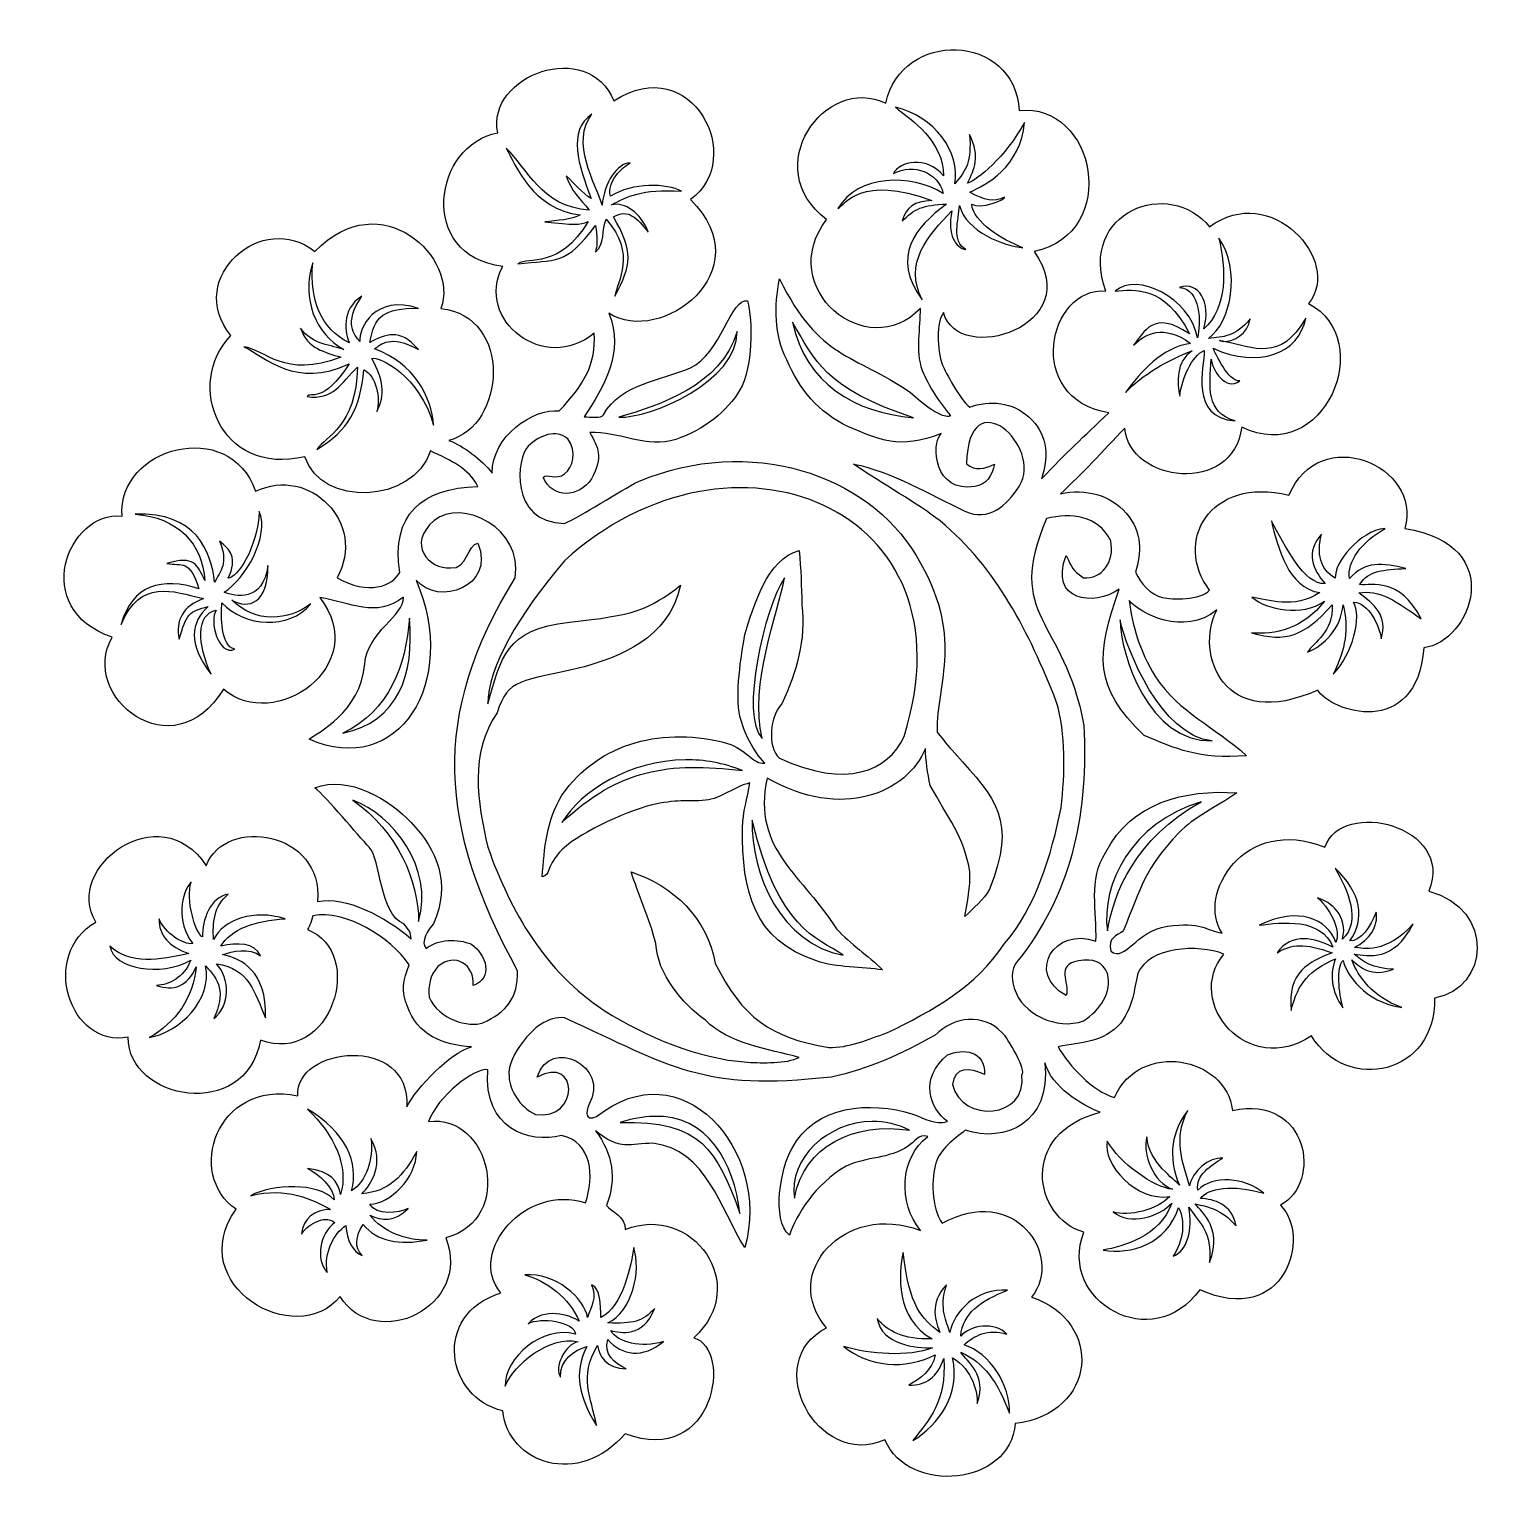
# Model space of a CAD drawing. Header units: centimetres. Extents: x -8.8 to 7.1, y -3.2 to 12.5.
import ezdxf

# ---------------------------------------------------------------- set-up
doc = ezdxf.new("R2010")
doc.units = ezdxf.units.CM
doc.header["$MEASUREMENT"] = 0
doc.layers.add('Layer 1', color=7, linetype='Continuous')

msp = doc.modelspace()

# ---------------------------------------------------------------- linework, layer by layer
at = {"layer": 'Layer 1', "color": 9}
for points, knots in [([(0.40823, 11.68276), (-0.24214, 11.99823), (-0.95749, 10.98732), (-0.22677, 10.43922), (-0.22677, 10.43922), (-0.78208, 9.69917), (0.21005, 8.88885), (0.77865, 9.48672), (0.77865, 9.48672), (0.78332, 9.27935), (0.72393, 9.04117), (0.80097, 8.81865), (0.80097, 8.81865), (0.87069, 8.6511), (0.98176, 8.48804), (1.10359, 8.33992), (1.10359, 8.33992), (1.07404, 8.32403), (0.97385, 8.31269), (0.67282, 8.58714), (0.67282, 8.58714), (0.05064, 9.01285), (-0.29767, 8.93072), (-0.72948, 9.80422), (-0.72948, 9.80422), (-0.78702, 9.5059), (-0.7878, 9.20618), (-0.65093, 8.93523), (-0.65093, 8.93523), (-0.52194, 8.62494), (-0.30891, 8.37043), (0.00226, 8.22251), (0.00226, 8.22251), (0.33872, 8.08203), (0.54821, 7.96867), (1.00272, 8.14644), (1.00272, 8.14644), (0.88362, 8.03239), (0.9318, 7.50251), (1.36073, 7.58172), (1.36073, 7.58172), (1.48596, 7.59464), (1.54704, 7.69748), (1.5724, 7.81985), (1.5724, 7.81985), (1.45986, 7.77116), (1.37125, 7.73882), (1.27226, 7.82233), (1.27226, 7.82233), (1.29185, 8.74067), (2.10202, 8.01027), (1.83698, 7.58172), (1.83698, 7.58172), (1.70121, 7.37497), (1.50975, 7.19757), (1.2549, 7.31714), (1.2549, 7.31714), (0.87308, 7.49339), (0.47123, 7.74233), (0.06427, 7.81985), (0.06427, 7.81985), (0.36795, 7.60983), (0.75479, 7.39642), (0.99032, 7.2113), (0.99032, 7.2113), (1.59906, 6.70431), (1.94069, 6.01692), (2.23386, 5.27985), (2.23386, 5.27985), (2.33948, 4.92706), (2.32491, 4.51026), (2.28677, 4.14214), (2.28677, 4.14214), (2.17877, 3.6424), (2.01802, 3.06983), (1.67823, 2.68693), (1.67823, 2.68693), (1.36935, 2.21903), (0.91431, 1.97152), (0.41898, 1.73112), (0.41898, 1.73112), (0.22181, 1.66368), (0.00882, 1.56798), (-0.20031, 1.57568), (-0.20031, 1.57568), (-0.82945, 1.67747), (-1.12226, 1.89491), (-1.41739, 2.47526), (-1.41739, 2.47526), (-1.4976, 2.95275), (-1.86747, 3.31087), (-2.31698, 3.45422), (-2.31698, 3.45422), (-2.24456, 3.22473), (-2.12496, 2.96171), (-2.05239, 2.68693), (-2.05239, 2.68693), (-2.03707, 2.36067), (-1.77146, 2.04999), (-1.52323, 1.86672), (-1.52323, 1.86672), (-1.27596, 1.6174), (-0.84679, 1.55688), (-0.51781, 1.46985), (-0.51781, 1.46985), (-0.66172, 1.39843), (-0.90799, 1.4109), (-1.07344, 1.41693), (-1.07344, 1.41693), (-1.6215, 1.45998), (-2.14507, 1.68341), (-2.60802, 1.97255), (-2.60802, 1.97255), (-3.23782, 2.38883), (-3.60488, 3.02139), (-3.85156, 3.7188), (-3.85156, 3.7188), (-3.96681, 4.20154), (-4.04598, 4.73021), (-3.75317, 5.1583), (-3.75317, 5.1583), (-3.63345, 5.53287), (-3.50744, 5.48359), (-2.81969, 5.65026), (-2.81969, 5.65026), (-2.4535, 5.75673), (-1.91837, 5.94277), (-1.78781, 6.52339), (-1.78781, 6.52339), (-2.13823, 6.25378), (-2.28394, 6.20425), (-2.97844, 6.12651), (-2.97844, 6.12651), (-3.67293, 6.04878), (-3.70662, 5.74831), (-3.85156, 5.25339), (-3.85156, 5.25339), (-3.85474, 5.6314), (-3.52128, 6.21537), (-3.03135, 6.78549), (-3.03135, 6.78549), (-1.25351, 8.40823), (1.38322, 7.36884), (0.60419, 4.9053), (0.60419, 4.9053), (0.43218, 4.52869), (-0.0134, 4.34384), (-0.72948, 4.6713), (-0.72948, 4.6713), (-0.86892, 4.79533), (-0.82782, 5.12871), (-0.70302, 5.25339), (-0.70302, 5.25339), (-0.54992, 5.59604), (-0.44127, 5.9396), (-0.49135, 6.31172), (-0.49135, 6.31172), (-0.49264, 6.51045), (-0.50112, 6.69288), (-0.51781, 6.8938), (-0.51781, 6.8938), (-0.85784, 6.81281), (-1.01059, 6.29221), (-1.09989, 5.99422), (-1.09989, 5.99422), (-1.14149, 5.77341), (-1.2056, 5.34674), (-1.15281, 5.1211), (-1.15281, 5.1211), (-1.10727, 4.93608), (-1.01615, 4.76041), (-0.88823, 4.61839), (-0.88823, 4.61839), (-1.00849, 4.60305), (-1.08911, 4.76874), (-1.2851, 4.83005), (-1.2851, 4.83005), (-1.95179, 5.01178), (-2.66287, 4.85284), (-3.05781, 4.27443), (-3.05781, 4.27443), (-3.22654, 4.0005), (-3.24632, 3.71135), (-3.26948, 3.4013), (-3.26948, 3.4013), (-3.17829, 3.42623), (-3.23332, 3.49007), (-3.08427, 3.66589), (-3.08427, 3.66589), (-2.93521, 3.8417), (-2.38055, 4.10138), (-2.10531, 4.1686), (-2.10531, 4.1686), (-1.83006, 4.23581), (-1.71815, 4.20479), (-1.52323, 4.22151), (-1.52323, 4.22151), (-1.35072, 4.23899), (-1.20859, 4.3714), (-1.04698, 4.40672), (-1.04698, 4.40672), (-1.06878, 4.24287), (-1.12411, 4.09558), (-1.12635, 3.93047), (-1.12635, 3.93047), (-1.12962, 3.23382), (-1.00924, 2.73201), (-0.3326, 2.50172), (-0.3326, 2.50172), (-0.12521, 2.42992), (0.15919, 2.43591), (0.37433, 2.40664), (0.37433, 2.40664), (0.21418, 2.56208), (0.03312, 2.68138), (-0.12094, 2.84568), (-0.12094, 2.84568), (-0.45988, 3.40192), (-1.0336, 3.68857), (-0.86177, 4.45964), (-0.86177, 4.45964), (-0.07053, 3.99991), (0.64609, 4.30057), (0.83157, 4.77714), (0.83157, 4.77714), (0.83804, 4.64726), (0.85445, 4.50849), (0.88448, 4.38026), (0.88448, 4.38026), (1.06824, 4.04168), (1.25041, 3.82942), (1.30782, 3.45422), (1.30782, 3.45422), (1.31469, 3.29674), (1.28169, 3.135), (1.2549, 2.97797), (1.2549, 2.97797), (1.34523, 3.06514), (1.45498, 3.15838), (1.51948, 3.26901), (1.51948, 3.26901), (1.80977, 4.01257), (1.59763, 4.22369), (1.14907, 4.72422), (1.14907, 4.72422), (1.05645, 4.8173), (1.0436, 4.84742), (0.95724, 4.9516), (0.95724, 4.9516), (0.94915, 5.4995), (1.259, 5.96685), (0.73483, 6.84089), (0.73483, 6.84089), (0.21066, 7.71492), (-1.04582, 8.13253), (-2.2376, 7.63464), (-2.2376, 7.63464), (-2.43465, 7.53626), (-2.85564, 7.25696), (-3.03135, 7.18485), (-3.03135, 7.18485), (-3.63314, 7.19826), (-3.54081, 7.89422), (-3.41831, 8.0125), (-3.41831, 8.0125), (-3.2958, 8.13078), (-3.12311, 8.19652), (-2.9958, 8.08856), (-2.9958, 8.08856), (-2.8894, 7.95413), (-2.94468, 7.78236), (-3.03135, 7.71401), (-3.03135, 7.71401), (-3.11802, 7.64567), (-3.2241, 7.7235), (-3.25956, 7.67681), (-3.25956, 7.67681), (-3.15253, 7.44143), (-2.88451, 7.46111), (-2.74031, 7.6611), (-2.74031, 7.6611), (-2.61492, 7.90102), (-2.6722, 8.00321), (-2.76098, 8.15802), (-2.76098, 8.15802), (-2.45058, 8.17015), (-2.14374, 7.98449), (-1.84073, 8.08443), (-1.84073, 8.08443), (-1.53771, 8.18437), (-1.28885, 8.38854), (-1.15281, 8.6136), (-1.15281, 8.6136), (-1.01677, 8.83865), (-1.01232, 9.35927), (-1.07344, 9.5661), (-1.07344, 9.5661), (-1.244, 9.60875), (-1.36119, 8.99411), (-1.68198, 8.85172), (-1.68198, 8.85172), (-2.00276, 8.70933), (-2.42333, 8.68721), (-2.61463, 8.34653), (-2.61463, 8.34653), (-2.63088, 8.30986), (-2.75518, 8.3206), (-2.81969, 8.32669), (-2.81969, 8.32669), (-2.61344, 8.64567), (-2.38317, 9.01775), (-2.5551, 9.4338), (-2.5551, 9.4338), (-2.00126, 9.07896), (-0.91217, 9.8844), (-1.68198, 10.65089), (-1.68198, 10.65089), (-1.07976, 11.08437), (-1.66289, 12.25015), (-2.50219, 11.70922), (-2.50219, 11.70922), (-2.77833, 12.37879), (-3.86914, 11.98675), (-3.74573, 11.36526), (-3.74573, 11.36526), (-4.42957, 11.24617), (-4.61649, 10.0496), (-3.69281, 9.93651), (-3.69281, 9.93651), (-3.99359, 9.36009), (-3.24125, 8.77879), (-2.71385, 9.22214), (-2.71385, 9.22214), (-2.69174, 8.88321), (-2.82381, 8.67273), (-3.08675, 8.3887), (-3.08675, 8.3887), (-3.37026, 8.41998), (-3.80866, 8.11386), (-3.80443, 7.72393), (-3.80443, 7.72393), (-3.9222, 7.87125), (-4.11134, 8.01224), (-4.26745, 8.07368), (-4.26745, 8.07368), (-3.66448, 8.22786), (-3.57971, 9.39716), (-4.35427, 9.48672), (-4.35427, 9.48672), (-4.15387, 10.01744), (-4.98662, 10.83325), (-5.70364, 10.09526), (-5.70364, 10.09526), (-6.25226, 10.54345), (-7.10308, 9.82319), (-6.60323, 9.19568), (-6.60323, 9.19568), (-7.10136, 8.68566), (-6.72233, 7.67735), (-5.80948, 7.89922), (-5.80948, 7.89922), (-5.6421, 7.35364), (-4.64563, 7.39634), (-4.46672, 7.96123), (-4.46672, 7.96123), (-4.24222, 7.85511), (-4.05798, 7.77612), (-3.95739, 7.58172), (-3.95739, 7.58172), (-4.56426, 7.55725), (-4.88709, 7.28017), (-4.79496, 6.66064), (-4.79496, 6.66064), (-4.86887, 6.51438), (-5.12949, 6.41228), (-5.46552, 6.60276), (-5.46552, 6.60276), (-5.14279, 7.18588), (-5.75806, 7.80774), (-6.33864, 7.5288), (-6.33864, 7.5288), (-6.61672, 8.33017), (-7.81905, 8.00046), (-7.76739, 7.26422), (-7.76739, 7.26422), (-8.35521, 7.32047), (-8.757, 6.26231), (-7.87323, 5.96776), (-7.87323, 5.96776), (-8.23524, 5.33217), (-7.21814, 4.52306), (-6.6826, 5.41214), (-6.6826, 5.41214), (-6.1345, 4.93425), (-5.08886, 5.66514), (-5.65073, 6.3911), (-5.65073, 6.3911), (-5.33006, 6.34147), (-5.04322, 6.1674), (-4.75611, 6.3944), (-4.75611, 6.3944), (-4.74011, 6.1947), (-5.14206, 6.02974), (-5.16952, 5.68168), (-5.16952, 5.68168), (-5.21057, 5.16118), (-5.68456, 4.94012), (-5.76565, 4.87553), (-5.76565, 4.87553), (-4.81168, 4.45192), (-4.15426, 5.48139), (-4.61885, 6.5763), (-4.61885, 6.5763), (-4.3819, 6.29639), (-3.76799, 6.50471), (-3.95739, 6.97318), (-3.95739, 6.97318), (-4.0712, 6.96404), (-4.07031, 6.68968), (-4.24844, 6.7086), (-4.24844, 6.7086), (-4.48854, 6.69104), (-4.72228, 6.96734), (-4.4262, 7.21461), (-4.4262, 7.21461), (-4.13012, 7.46189), (-3.46721, 7.1296), (-3.56052, 6.60276), (-3.56052, 6.60276), (-4.47064, 5.11886), (-4.37617, 3.94796), (-3.53406, 2.39589), (-3.53406, 2.39589), (-3.52638, 2.10837), (-3.6537, 1.94973), (-3.90448, 1.84026), (-3.90448, 1.84026), (-4.05095, 1.78106), (-4.38528, 1.8798), (-4.47995, 2.11229), (-4.47995, 2.11229), (-4.48913, 2.23635), (-4.47532, 2.34449), (-4.38569, 2.44136), (-4.38569, 2.44136), (-4.20621, 2.60002), (-3.98482, 2.45901), (-4.01031, 2.23714), (-4.01031, 2.23714), (-3.78552, 2.31648), (-3.86941, 2.56982), (-4.02602, 2.67949), (-4.02602, 2.67949), (-4.17696, 2.74408), (-4.38926, 2.73764), (-4.51302, 2.63401), (-4.51302, 2.63401), (-4.57609, 2.70184), (-4.49166, 2.84036), (-4.43364, 2.8986), (-4.43364, 2.8986), (-4.24319, 3.33328), (-4.39315, 3.68717), (-4.67177, 3.98339), (-4.67177, 3.98339), (-4.89302, 4.21862), (-5.34654, 4.50273), (-5.70364, 4.3538), (-5.70364, 4.3538), (-5.57513, 4.25458), (-5.24596, 3.8472), (-5.12156, 3.7188), (-5.12156, 3.7188), (-4.99716, 3.59041), (-5.01066, 2.999), (-4.75114, 2.8986), (-4.75114, 2.8986), (-4.69092, 2.82702), (-4.67965, 2.81333), (-4.67177, 2.73985), (-4.67177, 2.73985), (-4.94843, 2.97481), (-5.3736, 3.19928), (-5.67388, 3.13837), (-5.67388, 3.13837), (-5.60758, 3.88833), (-6.66136, 4.05933), (-6.86698, 3.52037), (-6.86698, 3.52037), (-7.35717, 4.276), (-8.40183, 3.50154), (-8.04851, 2.91761), (-8.04851, 2.91761), (-8.65577, 2.56908), (-8.32703, 1.562), (-7.70042, 1.68647), (-7.70042, 1.68647), (-7.71227, 1.0103), (-6.44364, 0.77495), (-6.28573, 1.65505), (-6.28573, 1.65505), (-5.52844, 1.37168), (-5.14944, 2.59454), (-5.78302, 2.83658), (-5.78302, 2.83658), (-5.77614, 2.85143), (-5.73752, 2.91113), (-5.72514, 2.98541), (-5.72514, 2.98541), (-5.37611, 3.05073), (-4.89231, 2.75709), (-4.69244, 2.45873), (-4.69244, 2.45873), (-4.75548, 2.30207), (-4.78588, 2.16853), (-4.71063, 2.01472), (-4.71063, 2.01472), (-4.61072, 1.71124), (-4.33066, 1.59662), (-4.02767, 1.58312), (-4.02767, 1.58312), (-4.24743, 1.52323), (-4.61676, 1.14629), (-4.7189, 0.93903), (-4.7189, 0.93903), (-4.67983, 1.72751), (-5.92241, 1.58238), (-5.88555, 1.05891), (-5.88555, 1.05891), (-6.76392, 1.23221), (-7.0865, 0.21164), (-6.547, -0.15486), (-6.547, -0.15486), (-7.11677, -0.96418), (-5.90535, -1.67381), (-5.4341, -1.09), (-5.4341, -1.09), (-5.04985, -1.69562), (-4.01133, -1.20087), (-4.30301, -0.46327), (-4.30301, -0.46327), (-3.55371, -0.25976), (-3.82865, 0.87117), (-4.48656, 0.78193), (-4.48656, 0.78193), (-4.39527, 1.04783), (-3.98514, 1.36642), (-3.85156, 1.33755), (-3.85156, 1.33755), (-3.9019, 0.70591), (-3.41725, 0.54514), (-3.06194, 0.63145), (-3.06194, 0.63145), (-2.73543, 0.5623), (-2.70895, 0.19494), (-2.80646, -0.08789), (-2.80646, -0.08789), (-3.43541, 0.12292), (-4.07841, -0.60013), (-3.71348, -1.05114), (-3.71348, -1.05114), (-4.45888, -1.28792), (-4.28908, -2.18009), (-3.69281, -2.3137), (-3.69281, -2.3137), (-3.6352, -2.88022), (-2.87616, -3.13887), (-2.38064, -2.55844), (-2.38064, -2.55844), (-1.4212, -2.92422), (-1.22497, -1.64529), (-1.64808, -1.53235), (-1.64808, -1.53235), (-1.02631, -0.9711), (-1.66355, -0.08494), (-2.3823, -0.37314), (-2.3823, -0.37314), (-2.36876, -0.23924), (-2.53753, -0.17065), (-2.58156, -0.11765), (-2.58156, -0.11765), (-2.47142, 0.17902), (-2.51122, 0.42949), (-2.69814, 0.68436), (-2.69814, 0.68436), (-2.44136, 0.46604), (-2.32223, 0.54767), (-2.08464, 0.55042), (-2.08464, 0.55042), (-1.50809, 0.47939), (-1.36927, -0.14392), (-1.09989, -0.56745), (-1.09989, -0.56745), (-0.81228, 0.49091), (-1.78721, 1.5651), (-2.68739, 0.83485), (-2.68739, 0.83485), (-2.81472, 0.78715), (-2.80598, 0.87798), (-2.76677, 0.96714), (-2.76677, 0.96714), (-2.53873, 1.37692), (-3.18819, 1.69743), (-3.32239, 1.25818), (-3.32239, 1.25818), (-2.87624, 1.50195), (-2.86475, 0.79356), (-3.34224, 0.85634), (-3.34224, 0.85634), (-3.52258, 0.94933), (-3.61264, 1.11842), (-3.62501, 1.25818), (-3.62501, 1.25818), (-3.63738, 1.39794), (-3.56487, 1.52034), (-3.48114, 1.6286), (-3.48114, 1.6286), (-3.37318, 1.77994), (-3.20319, 1.91251), (-3.03135, 1.89318), (-3.03135, 1.89318), (-1.86243, 1.35913), (-1.56586, 1.10647), (-0.17385, 1.25818), (-0.17385, 1.25818), (0.22281, 1.34226), (0.58204, 1.50972), (0.9374, 1.70797), (0.9374, 1.70797), (1.13977, 1.9085), (1.45142, 1.94423), (1.65177, 1.73443), (1.65177, 1.73443), (1.71313, 1.68341), (1.92251, 1.31783), (1.86344, 1.28464), (1.86344, 1.28464), (1.92934, 0.8102), (1.22047, 0.76061), (1.12261, 1.1788), (1.12261, 1.1788), (1.1476, 1.36671), (1.29882, 1.36846), (1.46657, 1.28464), (1.46657, 1.28464), (1.4741, 1.5486), (1.23201, 1.56652), (1.06969, 1.4963), (1.06969, 1.4963), (0.76548, 1.248), (0.87547, 0.92), (1.06969, 0.78193), (1.06969, 0.78193), (0.93199, 0.74713), (0.83208, 0.81289), (0.69927, 0.8613), (0.69927, 0.8613), (0.24087, 1.00543), (-0.34986, 0.96308), (-0.59719, 0.49089), (-0.59719, 0.49089), (-0.71563, 0.29323), (-0.81853, -0.26626), (-0.62364, -0.43515), (-0.62364, -0.43515), (-0.54482, -0.21242), (-0.35476, 0.10935), (-0.0151, 0.30651), (-0.0151, 0.30651), (0.21061, 0.40922), (0.43626, 0.37958), (0.64636, 0.51735), (0.64636, 0.51735), (0.71459, 0.56124), (0.75716, 0.65146), (0.85802, 0.62318), (0.85802, 0.62318), (0.5613, 0.39502), (0.5367, -0.08674), (0.77865, -0.38224), (0.77865, -0.38224), (-0.03346, -0.07361), (-0.72566, -0.84212), (-0.22677, -1.42651), (-0.22677, -1.42651), (-0.93669, -1.78605), (-0.3275, -2.94289), (0.39914, -2.62541), (0.39914, -2.62541), (0.65568, -3.21924), (1.74444, -3.11586), (1.79316, -2.45095), (1.79316, -2.45095), (2.67436, -2.34013), (2.74305, -1.35754), (1.96927, -1.09661), (1.96927, -1.09661), (2.31979, -0.65042), (1.78218, 0.12757), (1.01181, -0.307), (1.01181, -0.307), (0.89145, -0.13455), (0.89608, 0.18277), (0.94484, 0.33875), (0.94484, 0.33875), (0.9936, 0.49473), (1.13185, 0.58574), (1.25903, 0.6885), (1.25903, 0.6885), (1.68153, 0.55341), (2.18019, 0.75968), (2.11066, 1.41031), (2.11066, 1.41031), (2.18724, 1.15387), (2.50321, 0.95601), (2.70349, 0.88197), (2.70349, 0.88197), (1.83126, 0.66288), (1.98649, -0.24601), (2.52903, -0.40208), (2.52903, -0.40208), (2.24231, -1.14329), (3.2713, -1.72207), (3.76844, -1.01724), (3.76844, -1.01724), (4.6803, -1.43094), (4.97166, -0.44537), (4.6333, -0.11352), (4.6333, -0.11352), (5.08101, 0.12993), (4.93922, 1.07147), (4.11901, 0.90182), (4.11901, 0.90182), (4.05375, 1.47594), (3.13237, 1.65735), (2.85563, 1.04072), (2.85563, 1.04072), (2.61981, 1.10686), (2.37065, 1.37905), (2.25287, 1.58229), (2.25287, 1.58229), (2.50337, 1.63372), (2.73635, 1.62425), (2.92508, 1.83696), (2.92508, 1.83696), (3.06644, 2.04274), (3.05987, 2.17813), (3.10698, 2.36943), (3.10698, 2.36943), (3.22742, 2.65589), (3.74859, 2.68391), (4.02806, 2.57531), (4.02806, 2.57531), (3.59734, 2.05457), (4.28878, 1.24749), (4.96403, 1.69888), (4.96403, 1.69888), (5.34784, 1.0801), (6.30155, 1.28442), (6.28198, 2.10485), (6.28198, 2.10485), (6.86658, 2.20778), (6.93941, 3.05497), (6.22245, 3.24917), (6.22245, 3.24917), (6.50404, 3.94789), (5.28897, 4.2482), (5.10789, 3.71798), (5.10789, 3.71798), (4.24908, 4.07097), (3.72961, 3.20814), (4.00822, 2.79938), (4.00822, 2.79938), (3.8379, 2.82897), (3.78147, 2.92473), (3.42448, 2.87214), (3.42448, 2.87214), (3.06691, 2.81946), (2.98668, 2.48657), (2.81594, 2.60755), (2.81594, 2.60755), (2.78316, 2.75498), (2.88177, 2.77104), (2.94823, 2.81922), (2.94823, 2.81922), (3.14473, 3.29398), (3.17583, 3.4874), (3.54768, 3.8759), (3.54768, 3.8759), (3.70571, 4.04101), (3.93594, 4.13985), (4.16532, 4.30089), (4.16532, 4.30089), (3.61417, 4.34149), (3.02911, 4.19294), (2.76302, 3.66589), (2.76302, 3.66589), (2.56903, 3.36516), (2.67336, 3.03898), (2.65719, 2.71339), (2.65719, 2.71339), (2.22024, 2.87419), (1.89932, 2.37068), (2.33969, 2.1313), (2.33969, 2.1313), (2.38005, 2.26968), (2.21872, 2.46187), (2.47198, 2.50172), (2.47198, 2.50172), (2.63381, 2.52746), (2.72509, 2.49756), (2.78287, 2.36695), (2.78287, 2.36695), (2.83045, 2.1644), (2.7086, 1.98018), (2.52324, 1.86011), (2.52324, 1.86011), (2.24455, 1.75631), (1.86292, 1.93133), (1.78407, 2.21068), (1.78407, 2.21068), (1.74833, 2.3187), (1.74195, 2.43981), (1.86344, 2.55464), (1.86344, 2.55464), (2.4238, 3.29591), (2.57041, 4.12326), (2.52986, 5.02188), (2.52986, 5.02188), (2.30961, 6.19458), (1.67758, 6.1664), (2.12802, 7.23776), (2.12802, 7.23776), (2.39313, 7.29794), (2.67679, 7.27516), (2.81594, 6.99964), (2.81594, 6.99964), (2.86137, 6.76815), (2.71974, 6.58734), (2.5249, 6.60276), (2.5249, 6.60276), (2.39302, 6.6998), (2.41051, 6.69412), (2.33969, 6.84089), (2.33969, 6.84089), (2.15102, 6.35204), (2.63874, 6.2936), (2.90524, 6.47957), (2.90524, 6.47957), (2.66249, 5.77199), (2.6248, 5.43952), (3.17561, 4.91604), (3.17561, 4.91604), (3.49801, 4.7752), (3.76143, 4.65666), (4.27115, 4.69776), (4.27115, 4.69776), (3.91103, 5.02311), (3.5647, 5.1473), (3.29384, 5.54443), (3.29384, 5.54443), (3.12542, 5.82399), (3.04, 6.10991), (3.0152, 6.35968), (3.0152, 6.35968), (3.12673, 6.21896), (3.59651, 5.97266), (3.95365, 6.2588), (3.95365, 6.2588), (3.70811, 5.78805), (4.02683, 4.94392), (5.03183, 5.40139), (5.03183, 5.40139), (5.16546, 5.1698), (6.08698, 4.86291), (6.16871, 5.85449), (6.16871, 5.85449), (6.6669, 5.90921), (7.08384, 6.95551), (5.96448, 7.13193), (5.96448, 7.13193), (6.15645, 7.80484), (5.04936, 8.26873), (4.72425, 7.48664), (4.72425, 7.48664), (3.87103, 7.69725), (3.4832, 6.97895), (3.87427, 6.47047), (3.87427, 6.47047), (3.78178, 6.36064), (3.46795, 6.36699), (3.37157, 6.3911), (3.37157, 6.3911), (3.23448, 6.42327), (3.14241, 6.54147), (3.0797, 6.66229), (3.0797, 6.66229), (3.14417, 6.87297), (3.15935, 7.08447), (2.9813, 7.29316), (2.9813, 7.29316), (2.81232, 7.49123), (2.5494, 7.56115), (2.27685, 7.50152), (2.27685, 7.50152), (2.51619, 7.71798), (2.72256, 7.9518), (2.96808, 8.20349), (2.96808, 8.20349), (3.00848, 7.62346), (4.13105, 7.48287), (4.21823, 8.21672), (4.21823, 8.21672), (5.10243, 7.78274), (5.67397, 9.15211), (4.93261, 9.53964), (4.93261, 9.53964), (5.30774, 9.99495), (4.52448, 10.847), (3.87427, 10.35985), (3.87427, 10.35985), (3.45146, 10.89166), (2.45922, 10.52509), (2.76302, 9.67193), (2.76302, 9.67193), (2.14501, 9.7236), (1.8859, 8.51576), (2.7961, 8.36968), (2.7961, 8.36968), (2.5156, 8.10251), (2.34398, 7.94603), (2.07511, 7.6611), (2.07511, 7.6611), (2.16682, 7.93703), (2.12048, 8.15928), (1.94282, 8.32255), (1.94282, 8.32255), (1.76515, 8.48583), (1.52148, 8.50573), (1.30616, 8.43004), (1.30616, 8.43004), (1.20567, 8.50735), (1.04188, 8.81193), (1.01677, 8.87818), (1.01677, 8.87818), (0.95269, 9.04725), (0.9478, 9.34172), (1.02752, 9.44207), (1.02752, 9.44207), (1.17996, 8.8626), (2.56919, 9.29783), (1.99573, 10.09526), (1.99573, 10.09526), (2.93093, 10.29677), (2.65022, 11.69605), (1.83698, 11.60339), (1.83698, 11.60339), (1.78172, 12.44777), (0.57357, 12.47075), (0.40823, 11.68276)], [0, 0, 0, 0, 0.00414938, 0.00414938, 0.00414938, 0.00414938, 0.00829876, 0.00829876, 0.00829876, 0.00829876, 0.01244813, 0.01244813, 0.01244813, 0.01244813, 0.01659751, 0.01659751, 0.01659751, 0.01659751, 0.02074689, 0.02074689, 0.02074689, 0.02074689, 0.02489627, 0.02489627, 0.02489627, 0.02489627, 0.02904564, 0.02904564, 0.02904564, 0.02904564, 0.03319502, 0.03319502, 0.03319502, 0.03319502, 0.0373444, 0.0373444, 0.0373444, 0.0373444, 0.04149378, 0.04149378, 0.04149378, 0.04149378, 0.04564315, 0.04564315, 0.04564315, 0.04564315, 0.04979253, 0.04979253, 0.04979253, 0.04979253, 0.05394191, 0.05394191, 0.05394191, 0.05394191, 0.05809129, 0.05809129, 0.05809129, 0.05809129, 0.06224066, 0.06224066, 0.06224066, 0.06224066, 0.06639004, 0.06639004, 0.06639004, 0.06639004, 0.07053942, 0.07053942, 0.07053942, 0.07053942, 0.0746888, 0.0746888, 0.0746888, 0.0746888, 0.07883817, 0.07883817, 0.07883817, 0.07883817, 0.08298755, 0.08298755, 0.08298755, 0.08298755, 0.08713693, 0.08713693, 0.08713693, 0.08713693, 0.09128631, 0.09128631, 0.09128631, 0.09128631, 0.09543568, 0.09543568, 0.09543568, 0.09543568, 0.09958506, 0.09958506, 0.09958506, 0.09958506, 0.10373444, 0.10373444, 0.10373444, 0.10373444, 0.10788382, 0.10788382, 0.10788382, 0.10788382, 0.1120332, 0.1120332, 0.1120332, 0.1120332, 0.11618257, 0.11618257, 0.11618257, 0.11618257, 0.12033195, 0.12033195, 0.12033195, 0.12033195, 0.12448133, 0.12448133, 0.12448133, 0.12448133, 0.12863071, 0.12863071, 0.12863071, 0.12863071, 0.13278008, 0.13278008, 0.13278008, 0.13278008, 0.13692946, 0.13692946, 0.13692946, 0.13692946, 0.14107884, 0.14107884, 0.14107884, 0.14107884, 0.14522822, 0.14522822, 0.14522822, 0.14522822, 0.14937759, 0.14937759, 0.14937759, 0.14937759, 0.15352697, 0.15352697, 0.15352697, 0.15352697, 0.15767635, 0.15767635, 0.15767635, 0.15767635, 0.16182573, 0.16182573, 0.16182573, 0.16182573, 0.1659751, 0.1659751, 0.1659751, 0.1659751, 0.17012448, 0.17012448, 0.17012448, 0.17012448, 0.17427386, 0.17427386, 0.17427386, 0.17427386, 0.17842324, 0.17842324, 0.17842324, 0.17842324, 0.18257261, 0.18257261, 0.18257261, 0.18257261, 0.18672199, 0.18672199, 0.18672199, 0.18672199, 0.19087137, 0.19087137, 0.19087137, 0.19087137, 0.19502075, 0.19502075, 0.19502075, 0.19502075, 0.19917012, 0.19917012, 0.19917012, 0.19917012, 0.2033195, 0.2033195, 0.2033195, 0.2033195, 0.20746888, 0.20746888, 0.20746888, 0.20746888, 0.21161826, 0.21161826, 0.21161826, 0.21161826, 0.21576763, 0.21576763, 0.21576763, 0.21576763, 0.21991701, 0.21991701, 0.21991701, 0.21991701, 0.22406639, 0.22406639, 0.22406639, 0.22406639, 0.22821577, 0.22821577, 0.22821577, 0.22821577, 0.23236515, 0.23236515, 0.23236515, 0.23236515, 0.23651452, 0.23651452, 0.23651452, 0.23651452, 0.2406639, 0.2406639, 0.2406639, 0.2406639, 0.24481328, 0.24481328, 0.24481328, 0.24481328, 0.24896266, 0.24896266, 0.24896266, 0.24896266, 0.25311203, 0.25311203, 0.25311203, 0.25311203, 0.25726141, 0.25726141, 0.25726141, 0.25726141, 0.26141079, 0.26141079, 0.26141079, 0.26141079, 0.26556017, 0.26556017, 0.26556017, 0.26556017, 0.26970954, 0.26970954, 0.26970954, 0.26970954, 0.27385892, 0.27385892, 0.27385892, 0.27385892, 0.2780083, 0.2780083, 0.2780083, 0.2780083, 0.28215768, 0.28215768, 0.28215768, 0.28215768, 0.28630705, 0.28630705, 0.28630705, 0.28630705, 0.29045643, 0.29045643, 0.29045643, 0.29045643, 0.29460581, 0.29460581, 0.29460581, 0.29460581, 0.29875519, 0.29875519, 0.29875519, 0.29875519, 0.30290456, 0.30290456, 0.30290456, 0.30290456, 0.30705394, 0.30705394, 0.30705394, 0.30705394, 0.31120332, 0.31120332, 0.31120332, 0.31120332, 0.3153527, 0.3153527, 0.3153527, 0.3153527, 0.31950207, 0.31950207, 0.31950207, 0.31950207, 0.32365145, 0.32365145, 0.32365145, 0.32365145, 0.32780083, 0.32780083, 0.32780083, 0.32780083, 0.33195021, 0.33195021, 0.33195021, 0.33195021, 0.33609959, 0.33609959, 0.33609959, 0.33609959, 0.34024896, 0.34024896, 0.34024896, 0.34024896, 0.34439834, 0.34439834, 0.34439834, 0.34439834, 0.34854772, 0.34854772, 0.34854772, 0.34854772, 0.3526971, 0.3526971, 0.3526971, 0.3526971, 0.35684647, 0.35684647, 0.35684647, 0.35684647, 0.36099585, 0.36099585, 0.36099585, 0.36099585, 0.36514523, 0.36514523, 0.36514523, 0.36514523, 0.36929461, 0.36929461, 0.36929461, 0.36929461, 0.37344398, 0.37344398, 0.37344398, 0.37344398, 0.37759336, 0.37759336, 0.37759336, 0.37759336, 0.38174274, 0.38174274, 0.38174274, 0.38174274, 0.38589212, 0.38589212, 0.38589212, 0.38589212, 0.39004149, 0.39004149, 0.39004149, 0.39004149, 0.39419087, 0.39419087, 0.39419087, 0.39419087, 0.39834025, 0.39834025, 0.39834025, 0.39834025, 0.40248963, 0.40248963, 0.40248963, 0.40248963, 0.406639, 0.406639, 0.406639, 0.406639, 0.41078838, 0.41078838, 0.41078838, 0.41078838, 0.41493776, 0.41493776, 0.41493776, 0.41493776, 0.41908714, 0.41908714, 0.41908714, 0.41908714, 0.42323651, 0.42323651, 0.42323651, 0.42323651, 0.42738589, 0.42738589, 0.42738589, 0.42738589, 0.43153527, 0.43153527, 0.43153527, 0.43153527, 0.43568465, 0.43568465, 0.43568465, 0.43568465, 0.43983402, 0.43983402, 0.43983402, 0.43983402, 0.4439834, 0.4439834, 0.4439834, 0.4439834, 0.44813278, 0.44813278, 0.44813278, 0.44813278, 0.45228216, 0.45228216, 0.45228216, 0.45228216, 0.45643154, 0.45643154, 0.45643154, 0.45643154, 0.46058091, 0.46058091, 0.46058091, 0.46058091, 0.46473029, 0.46473029, 0.46473029, 0.46473029, 0.46887967, 0.46887967, 0.46887967, 0.46887967, 0.47302905, 0.47302905, 0.47302905, 0.47302905, 0.47717842, 0.47717842, 0.47717842, 0.47717842, 0.4813278, 0.4813278, 0.4813278, 0.4813278, 0.48547718, 0.48547718, 0.48547718, 0.48547718, 0.48962656, 0.48962656, 0.48962656, 0.48962656, 0.49377593, 0.49377593, 0.49377593, 0.49377593, 0.49792531, 0.49792531, 0.49792531, 0.49792531, 0.50207469, 0.50207469, 0.50207469, 0.50207469, 0.50622407, 0.50622407, 0.50622407, 0.50622407, 0.51037344, 0.51037344, 0.51037344, 0.51037344, 0.51452282, 0.51452282, 0.51452282, 0.51452282, 0.5186722, 0.5186722, 0.5186722, 0.5186722, 0.52282158, 0.52282158, 0.52282158, 0.52282158, 0.52697095, 0.52697095, 0.52697095, 0.52697095, 0.53112033, 0.53112033, 0.53112033, 0.53112033, 0.53526971, 0.53526971, 0.53526971, 0.53526971, 0.53941909, 0.53941909, 0.53941909, 0.53941909, 0.54356846, 0.54356846, 0.54356846, 0.54356846, 0.54771784, 0.54771784, 0.54771784, 0.54771784, 0.55186722, 0.55186722, 0.55186722, 0.55186722, 0.5560166, 0.5560166, 0.5560166, 0.5560166, 0.56016598, 0.56016598, 0.56016598, 0.56016598, 0.56431535, 0.56431535, 0.56431535, 0.56431535, 0.56846473, 0.56846473, 0.56846473, 0.56846473, 0.57261411, 0.57261411, 0.57261411, 0.57261411, 0.57676349, 0.57676349, 0.57676349, 0.57676349, 0.58091286, 0.58091286, 0.58091286, 0.58091286, 0.58506224, 0.58506224, 0.58506224, 0.58506224, 0.58921162, 0.58921162, 0.58921162, 0.58921162, 0.593361, 0.593361, 0.593361, 0.593361, 0.59751037, 0.59751037, 0.59751037, 0.59751037, 0.60165975, 0.60165975, 0.60165975, 0.60165975, 0.60580913, 0.60580913, 0.60580913, 0.60580913, 0.60995851, 0.60995851, 0.60995851, 0.60995851, 0.61410788, 0.61410788, 0.61410788, 0.61410788, 0.61825726, 0.61825726, 0.61825726, 0.61825726, 0.62240664, 0.62240664, 0.62240664, 0.62240664, 0.62655602, 0.62655602, 0.62655602, 0.62655602, 0.63070539, 0.63070539, 0.63070539, 0.63070539, 0.63485477, 0.63485477, 0.63485477, 0.63485477, 0.63900415, 0.63900415, 0.63900415, 0.63900415, 0.64315353, 0.64315353, 0.64315353, 0.64315353, 0.6473029, 0.6473029, 0.6473029, 0.6473029, 0.65145228, 0.65145228, 0.65145228, 0.65145228, 0.65560166, 0.65560166, 0.65560166, 0.65560166, 0.65975104, 0.65975104, 0.65975104, 0.65975104, 0.66390041, 0.66390041, 0.66390041, 0.66390041, 0.66804979, 0.66804979, 0.66804979, 0.66804979, 0.67219917, 0.67219917, 0.67219917, 0.67219917, 0.67634855, 0.67634855, 0.67634855, 0.67634855, 0.68049793, 0.68049793, 0.68049793, 0.68049793, 0.6846473, 0.6846473, 0.6846473, 0.6846473, 0.68879668, 0.68879668, 0.68879668, 0.68879668, 0.69294606, 0.69294606, 0.69294606, 0.69294606, 0.69709544, 0.69709544, 0.69709544, 0.69709544, 0.70124481, 0.70124481, 0.70124481, 0.70124481, 0.70539419, 0.70539419, 0.70539419, 0.70539419, 0.70954357, 0.70954357, 0.70954357, 0.70954357, 0.71369295, 0.71369295, 0.71369295, 0.71369295, 0.71784232, 0.71784232, 0.71784232, 0.71784232, 0.7219917, 0.7219917, 0.7219917, 0.7219917, 0.72614108, 0.72614108, 0.72614108, 0.72614108, 0.73029046, 0.73029046, 0.73029046, 0.73029046, 0.73443983, 0.73443983, 0.73443983, 0.73443983, 0.73858921, 0.73858921, 0.73858921, 0.73858921, 0.74273859, 0.74273859, 0.74273859, 0.74273859, 0.74688797, 0.74688797, 0.74688797, 0.74688797, 0.75103734, 0.75103734, 0.75103734, 0.75103734, 0.75518672, 0.75518672, 0.75518672, 0.75518672, 0.7593361, 0.7593361, 0.7593361, 0.7593361, 0.76348548, 0.76348548, 0.76348548, 0.76348548, 0.76763485, 0.76763485, 0.76763485, 0.76763485, 0.77178423, 0.77178423, 0.77178423, 0.77178423, 0.77593361, 0.77593361, 0.77593361, 0.77593361, 0.78008299, 0.78008299, 0.78008299, 0.78008299, 0.78423237, 0.78423237, 0.78423237, 0.78423237, 0.78838174, 0.78838174, 0.78838174, 0.78838174, 0.79253112, 0.79253112, 0.79253112, 0.79253112, 0.7966805, 0.7966805, 0.7966805, 0.7966805, 0.80082988, 0.80082988, 0.80082988, 0.80082988, 0.80497925, 0.80497925, 0.80497925, 0.80497925, 0.80912863, 0.80912863, 0.80912863, 0.80912863, 0.81327801, 0.81327801, 0.81327801, 0.81327801, 0.81742739, 0.81742739, 0.81742739, 0.81742739, 0.82157676, 0.82157676, 0.82157676, 0.82157676, 0.82572614, 0.82572614, 0.82572614, 0.82572614, 0.82987552, 0.82987552, 0.82987552, 0.82987552, 0.8340249, 0.8340249, 0.8340249, 0.8340249, 0.83817427, 0.83817427, 0.83817427, 0.83817427, 0.84232365, 0.84232365, 0.84232365, 0.84232365, 0.84647303, 0.84647303, 0.84647303, 0.84647303, 0.85062241, 0.85062241, 0.85062241, 0.85062241, 0.85477178, 0.85477178, 0.85477178, 0.85477178, 0.85892116, 0.85892116, 0.85892116, 0.85892116, 0.86307054, 0.86307054, 0.86307054, 0.86307054, 0.86721992, 0.86721992, 0.86721992, 0.86721992, 0.87136929, 0.87136929, 0.87136929, 0.87136929, 0.87551867, 0.87551867, 0.87551867, 0.87551867, 0.87966805, 0.87966805, 0.87966805, 0.87966805, 0.88381743, 0.88381743, 0.88381743, 0.88381743, 0.8879668, 0.8879668, 0.8879668, 0.8879668, 0.89211618, 0.89211618, 0.89211618, 0.89211618, 0.89626556, 0.89626556, 0.89626556, 0.89626556, 0.90041494, 0.90041494, 0.90041494, 0.90041494, 0.90456432, 0.90456432, 0.90456432, 0.90456432, 0.90871369, 0.90871369, 0.90871369, 0.90871369, 0.91286307, 0.91286307, 0.91286307, 0.91286307, 0.91701245, 0.91701245, 0.91701245, 0.91701245, 0.92116183, 0.92116183, 0.92116183, 0.92116183, 0.9253112, 0.9253112, 0.9253112, 0.9253112, 0.92946058, 0.92946058, 0.92946058, 0.92946058, 0.93360996, 0.93360996, 0.93360996, 0.93360996, 0.93775934, 0.93775934, 0.93775934, 0.93775934, 0.94190871, 0.94190871, 0.94190871, 0.94190871, 0.94605809, 0.94605809, 0.94605809, 0.94605809, 0.95020747, 0.95020747, 0.95020747, 0.95020747, 0.95435685, 0.95435685, 0.95435685, 0.95435685, 0.95850622, 0.95850622, 0.95850622, 0.95850622, 0.9626556, 0.9626556, 0.9626556, 0.9626556, 0.96680498, 0.96680498, 0.96680498, 0.96680498, 0.97095436, 0.97095436, 0.97095436, 0.97095436, 0.97510373, 0.97510373, 0.97510373, 0.97510373, 0.97925311, 0.97925311, 0.97925311, 0.97925311, 0.98340249, 0.98340249, 0.98340249, 0.98340249, 0.98755187, 0.98755187, 0.98755187, 0.98755187, 0.99170124, 0.99170124, 0.99170124, 0.99170124, 1, 1, 1, 1]), ([(-2.737, 11.56701), (-2.97306, 11.27088), (-2.69481, 10.81362), (-2.62786, 10.59136), (-2.62786, 10.59136), (-2.60768, 10.83395), (-2.46339, 11.04202), (-2.32938, 11.04528), (-2.32938, 11.04528), (-2.41479, 10.99267), (-2.57932, 10.84564), (-2.53939, 10.68644), (-2.53939, 10.68644), (-2.30286, 10.83745), (-1.93518, 10.8243), (-1.77789, 10.74184), (-1.77789, 10.74184), (-2.21206, 10.76645), (-2.35933, 10.682), (-2.52616, 10.59549), (-2.52616, 10.59549), (-2.38803, 10.62902), (-2.21042, 10.50934), (-2.1359, 10.30362), (-2.1359, 10.30362), (-2.25072, 10.45358), (-2.34895, 10.55683), (-2.50797, 10.46733), (-2.50797, 10.46733), (-2.28703, 10.09112), (-2.31391, 9.95617), (-2.49061, 9.61819), (-2.49061, 9.61819), (-2.46586, 9.77099), (-2.25729, 10.07328), (-2.58569, 10.44253), (-2.58569, 10.44253), (-2.63072, 10.33257), (-2.60079, 10.16807), (-2.69897, 10.08947), (-2.69897, 10.08947), (-2.68498, 10.17594), (-2.67213, 10.15387), (-2.69814, 10.3739), (-2.69814, 10.3739), (-3.01524, 9.94273), (-3.12771, 10.01045), (-3.53075, 9.9638), (-3.53075, 9.9638), (-3.41112, 10.04329), (-3.09065, 9.90137), (-2.77669, 10.41607), (-2.77669, 10.41607), (-2.87597, 10.3737), (-2.92727, 10.38272), (-3.24302, 10.41276), (-3.24302, 10.41276), (-3.11038, 10.42888), (-2.95208, 10.43297), (-2.86185, 10.488), (-2.86185, 10.488), (-3.37722, 10.54563), (-3.55455, 11.02432), (-3.65478, 11.1999), (-3.65478, 11.1999), (-3.42778, 10.99162), (-3.2892, 10.57518), (-2.76594, 10.53844), (-2.76594, 10.53844), (-2.86387, 10.66218), (-2.95936, 10.74207), (-3.01151, 10.90472), (-3.01151, 10.90472), (-2.92356, 10.81952), (-2.83704, 10.72058), (-2.74693, 10.66164), (-2.74693, 10.66164), (-2.87827, 11.01566), (-3.00565, 11.38785), (-2.737, 11.56701)], [0, 0, 0, 0, 0.04761905, 0.04761905, 0.04761905, 0.04761905, 0.0952381, 0.0952381, 0.0952381, 0.0952381, 0.14285714, 0.14285714, 0.14285714, 0.14285714, 0.19047619, 0.19047619, 0.19047619, 0.19047619, 0.23809524, 0.23809524, 0.23809524, 0.23809524, 0.28571429, 0.28571429, 0.28571429, 0.28571429, 0.33333333, 0.33333333, 0.33333333, 0.33333333, 0.38095238, 0.38095238, 0.38095238, 0.38095238, 0.42857143, 0.42857143, 0.42857143, 0.42857143, 0.47619048, 0.47619048, 0.47619048, 0.47619048, 0.52380952, 0.52380952, 0.52380952, 0.52380952, 0.57142857, 0.57142857, 0.57142857, 0.57142857, 0.61904762, 0.61904762, 0.61904762, 0.61904762, 0.66666667, 0.66666667, 0.66666667, 0.66666667, 0.71428571, 0.71428571, 0.71428571, 0.71428571, 0.76190476, 0.76190476, 0.76190476, 0.76190476, 0.80952381, 0.80952381, 0.80952381, 0.80952381, 0.85714286, 0.85714286, 0.85714286, 0.85714286, 0.9047619, 0.9047619, 0.9047619, 0.9047619, 1, 1, 1, 1]), ([(0.51076, 11.63977), (0.92345, 11.54582), (1.2159, 11.15859), (1.14658, 10.81956), (1.14658, 10.81956), (1.27715, 10.9727), (1.3257, 11.05207), (1.30533, 11.3479), (1.30533, 11.3479), (1.42292, 11.10128), (1.35758, 10.98521), (1.28384, 10.82535), (1.28384, 10.82535), (1.38789, 10.86439), (1.69095, 11.09984), (1.89238, 11.47771), (1.89238, 11.47771), (1.85345, 10.99787), (1.47619, 10.80699), (1.30782, 10.73026), (1.30782, 10.73026), (1.46994, 10.64018), (1.56085, 10.61685), (1.67823, 10.67735), (1.67823, 10.67735), (1.70227, 10.65956), (1.41634, 10.53514), (1.32766, 10.60376), (1.32766, 10.60376), (1.34766, 10.40874), (1.6522, 10.22238), (1.87502, 10.13578), (1.87502, 10.13578), (1.68201, 10.15216), (1.26608, 10.30554), (1.19702, 10.58888), (1.19702, 10.58888), (1.18989, 10.43636), (1.10668, 10.20284), (1.26565, 10.11593), (1.26565, 10.11593), (1.1567, 10.1353), (1.06203, 10.2706), (1.11517, 10.52934), (1.11517, 10.52934), (0.85734, 10.26248), (0.59835, 9.97112), (0.79601, 9.57767), (0.79601, 9.57767), (0.45878, 10.04549), (0.7237, 10.35971), (1.05977, 10.60211), (1.05977, 10.60211), (0.80914, 10.59603), (0.70782, 10.55159), (0.58269, 10.41855), (0.58269, 10.41855), (0.63159, 10.57898), (0.70838, 10.62938), (0.90267, 10.64097), (0.90267, 10.64097), (0.14107, 10.9246), (-0.02814, 10.59629), (-0.10357, 10.5558), (-0.10357, 10.5558), (0.10814, 10.91879), (0.67443, 10.93304), (1.02421, 10.71786), (1.02421, 10.71786), (0.96835, 10.94229), (0.71005, 11.04434), (0.48926, 10.93118), (0.48926, 10.93118), (0.55828, 11.05416), (0.83187, 11.13197), (1.02752, 10.90555), (1.02752, 10.90555), (1.02415, 11.27921), (0.68629, 11.50101), (0.51076, 11.63977)], [0, 0, 0, 0, 0.04761905, 0.04761905, 0.04761905, 0.04761905, 0.0952381, 0.0952381, 0.0952381, 0.0952381, 0.14285714, 0.14285714, 0.14285714, 0.14285714, 0.19047619, 0.19047619, 0.19047619, 0.19047619, 0.23809524, 0.23809524, 0.23809524, 0.23809524, 0.28571429, 0.28571429, 0.28571429, 0.28571429, 0.33333333, 0.33333333, 0.33333333, 0.33333333, 0.38095238, 0.38095238, 0.38095238, 0.38095238, 0.42857143, 0.42857143, 0.42857143, 0.42857143, 0.47619048, 0.47619048, 0.47619048, 0.47619048, 0.52380952, 0.52380952, 0.52380952, 0.52380952, 0.57142857, 0.57142857, 0.57142857, 0.57142857, 0.61904762, 0.61904762, 0.61904762, 0.61904762, 0.66666667, 0.66666667, 0.66666667, 0.66666667, 0.71428571, 0.71428571, 0.71428571, 0.71428571, 0.76190476, 0.76190476, 0.76190476, 0.76190476, 0.80952381, 0.80952381, 0.80952381, 0.80952381, 0.85714286, 0.85714286, 0.85714286, 0.85714286, 0.9047619, 0.9047619, 0.9047619, 0.9047619, 1, 1, 1, 1]), ([(3.97349, 10.23748), (4.21435, 9.90038), (4.10547, 9.33301), (3.86187, 9.16591), (3.86187, 9.16591), (4.02288, 9.17789), (4.14985, 9.1856), (4.31001, 9.37345), (4.31001, 9.37345), (4.28343, 9.21368), (4.13345, 9.12765), (4.02393, 9.13367), (4.02393, 9.13367), (4.34346, 9.06985), (4.63292, 8.90701), (4.90367, 9.38171), (4.90367, 9.38171), (4.8284, 8.99843), (4.40107, 8.84109), (3.91148, 9.05925), (3.91148, 9.05925), (3.94369, 8.99574), (4.06942, 8.70715), (4.19673, 8.70951), (4.19673, 8.70951), (4.04539, 8.59901), (3.90289, 8.8275), (3.88998, 8.9435), (3.88998, 8.9435), (3.87659, 8.64692), (3.82776, 8.37589), (4.14795, 8.28204), (4.14795, 8.28204), (3.6538, 8.3207), (3.81877, 8.85493), (3.81722, 9.03445), (3.81722, 9.03445), (3.68146, 8.9807), (3.57946, 8.73506), (3.55429, 8.54828), (3.55429, 8.54828), (3.52599, 8.68431), (3.51106, 8.92158), (3.68907, 9.0328), (3.68907, 9.0328), (3.42447, 8.93238), (3.15047, 8.77462), (2.97469, 8.58714), (2.97469, 8.58714), (3.139, 8.80857), (3.35809, 9.06356), (3.66922, 9.11217), (3.66922, 9.11217), (3.38253, 9.32507), (3.17909, 9.21211), (3.05985, 9.0915), (3.05985, 9.0915), (3.17701, 9.23435), (3.26641, 9.47581), (3.66013, 9.21552), (3.66013, 9.21552), (3.38459, 9.73968), (3.07189, 9.68737), (2.86224, 9.6711), (2.86224, 9.6711), (3.09576, 9.8788), (3.66603, 9.60341), (3.74529, 9.17253), (3.74529, 9.17253), (3.78088, 9.32498), (3.78497, 9.69754), (3.55264, 9.70914), (3.55264, 9.70914), (3.75414, 9.78263), (3.89618, 9.55332), (3.81144, 9.26596), (3.81144, 9.26596), (4.06712, 9.48903), (4.05319, 9.91709), (3.97349, 10.23748)], [0, 0, 0, 0, 0.04761905, 0.04761905, 0.04761905, 0.04761905, 0.0952381, 0.0952381, 0.0952381, 0.0952381, 0.14285714, 0.14285714, 0.14285714, 0.14285714, 0.19047619, 0.19047619, 0.19047619, 0.19047619, 0.23809524, 0.23809524, 0.23809524, 0.23809524, 0.28571429, 0.28571429, 0.28571429, 0.28571429, 0.33333333, 0.33333333, 0.33333333, 0.33333333, 0.38095238, 0.38095238, 0.38095238, 0.38095238, 0.42857143, 0.42857143, 0.42857143, 0.42857143, 0.47619048, 0.47619048, 0.47619048, 0.47619048, 0.52380952, 0.52380952, 0.52380952, 0.52380952, 0.57142857, 0.57142857, 0.57142857, 0.57142857, 0.61904762, 0.61904762, 0.61904762, 0.61904762, 0.66666667, 0.66666667, 0.66666667, 0.66666667, 0.71428571, 0.71428571, 0.71428571, 0.71428571, 0.76190476, 0.76190476, 0.76190476, 0.76190476, 0.80952381, 0.80952381, 0.80952381, 0.80952381, 0.85714286, 0.85714286, 0.85714286, 0.85714286, 0.9047619, 0.9047619, 0.9047619, 0.9047619, 1, 1, 1, 1]), ([(-5.7268, 9.97289), (-5.76088, 9.56138), (-5.63691, 9.27127), (-5.33323, 9.1163), (-5.33323, 9.1163), (-5.37693, 9.21303), (-5.42975, 9.46997), (-5.20094, 9.61901), (-5.20094, 9.61901), (-5.39806, 9.32217), (-5.28071, 9.20561), (-5.22078, 9.13201), (-5.22078, 9.13201), (-5.23707, 9.27418), (-5.06113, 9.63994), (-4.59239, 9.48672), (-4.59239, 9.48672), (-4.96918, 9.49641), (-5.07251, 9.39229), (-5.11412, 9.12209), (-5.11412, 9.12209), (-4.95158, 9.20541), (-4.79442, 9.28554), (-4.5957, 9.04602), (-4.5957, 9.04602), (-4.89672, 9.21399), (-4.99577, 9.09916), (-5.06451, 9.05347), (-5.06451, 9.05347), (-4.64312, 8.90202), (-4.45248, 8.53843), (-4.43282, 8.23574), (-4.43282, 8.23574), (-4.57652, 8.75535), (-5.01607, 8.98485), (-5.09427, 8.94846), (-5.09427, 8.94846), (-4.97328, 8.74065), (-4.94304, 8.55494), (-5.04136, 8.38209), (-5.04136, 8.38209), (-4.99824, 8.52523), (-5.04574, 8.76038), (-5.17861, 8.82857), (-5.17861, 8.82857), (-5.21497, 8.41285), (-5.34385, 8.18138), (-5.68132, 7.97777), (-5.68132, 7.97777), (-5.59069, 8.11501), (-5.26335, 8.21693), (-5.24641, 8.85916), (-5.24641, 8.85916), (-5.42559, 8.68469), (-5.50682, 8.50106), (-5.78715, 8.54332), (-5.78715, 8.54332), (-5.74993, 8.59813), (-5.61804, 8.45665), (-5.33571, 8.89224), (-5.33571, 8.89224), (-5.90887, 8.6261), (-6.22813, 8.96144), (-6.46349, 9.07579), (-6.46349, 9.07579), (-6.22479, 9.04108), (-6.0392, 8.73264), (-5.425, 8.96334), (-5.425, 8.96334), (-5.59087, 9.02022), (-5.78345, 9.04994), (-5.85578, 9.27505), (-5.85578, 9.27505), (-5.7391, 9.09632), (-5.51225, 9.09359), (-5.39276, 9.04602), (-5.39276, 9.04602), (-5.69829, 9.21479), (-5.84811, 9.58906), (-5.7268, 9.97289)], [0, 0, 0, 0, 0.04761905, 0.04761905, 0.04761905, 0.04761905, 0.0952381, 0.0952381, 0.0952381, 0.0952381, 0.14285714, 0.14285714, 0.14285714, 0.14285714, 0.19047619, 0.19047619, 0.19047619, 0.19047619, 0.23809524, 0.23809524, 0.23809524, 0.23809524, 0.28571429, 0.28571429, 0.28571429, 0.28571429, 0.33333333, 0.33333333, 0.33333333, 0.33333333, 0.38095238, 0.38095238, 0.38095238, 0.38095238, 0.42857143, 0.42857143, 0.42857143, 0.42857143, 0.47619048, 0.47619048, 0.47619048, 0.47619048, 0.52380952, 0.52380952, 0.52380952, 0.52380952, 0.57142857, 0.57142857, 0.57142857, 0.57142857, 0.61904762, 0.61904762, 0.61904762, 0.61904762, 0.66666667, 0.66666667, 0.66666667, 0.66666667, 0.71428571, 0.71428571, 0.71428571, 0.71428571, 0.76190476, 0.76190476, 0.76190476, 0.76190476, 0.80952381, 0.80952381, 0.80952381, 0.80952381, 0.85714286, 0.85714286, 0.85714286, 0.85714286, 0.9047619, 0.9047619, 0.9047619, 0.9047619, 1, 1, 1, 1]), ([(-1.1834, 9.23785), (-1.17378, 8.71017), (-2.11448, 8.30383), (-2.44927, 8.32255), (-2.44927, 8.32255), (-2.02246, 8.44675), (-1.3516, 8.66079), (-1.1834, 9.23785)], [0, 0, 0, 0, 0.33333333, 0.33333333, 0.33333333, 0.33333333, 1, 1, 1, 1]), ([(-0.5914, 9.33789), (-0.35114, 8.93503), (-0.25204, 8.6277), (0.70589, 8.31677), (0.70589, 8.31677), (0.07104, 8.37024), (-0.44568, 8.68007), (-0.5914, 9.33789)], [0, 0, 0, 0, 0.33333333, 0.33333333, 0.33333333, 0.33333333, 1, 1, 1, 1]), ([(3.98011, 9.14194), (3.99238, 9.1377), (4.00575, 9.13559), (4.01979, 9.13449), (4.01979, 9.13449), (4.00662, 9.13709), (3.99338, 9.13974), (3.98011, 9.14194)], [0, 0, 0, 0, 0.33333333, 0.33333333, 0.33333333, 0.33333333, 1, 1, 1, 1]), ([(-6.29813, 7.31383), (-6.18292, 7.04722), (-6.44834, 6.59461), (-6.67351, 6.44732), (-6.67351, 6.44732), (-6.56089, 6.40159), (-6.25713, 6.33519), (-6.20635, 6.73505), (-6.20635, 6.73505), (-6.20026, 6.3304), (-6.41289, 6.26056), (-6.59082, 6.36464), (-6.59082, 6.36464), (-6.34284, 6.11319), (-5.98148, 6.14175), (-5.74581, 6.32412), (-5.74581, 6.32412), (-5.98469, 6.03954), (-6.45175, 6.07755), (-6.69996, 6.33487), (-6.69996, 6.33487), (-6.70202, 6.19325), (-6.72193, 5.87808), (-6.5594, 5.83878), (-6.5594, 5.83878), (-6.73756, 5.75902), (-6.83726, 6.14479), (-6.75867, 6.2555), (-6.75867, 6.2555), (-6.97703, 6.21471), (-6.96058, 5.89009), (-6.81489, 5.57089), (-6.81489, 5.57089), (-7.0697, 5.9033), (-7.02976, 6.11915), (-6.84631, 6.29601), (-6.84631, 6.29601), (-7.04881, 6.24482), (-7.07722, 6.21504), (-7.15555, 5.94627), (-7.15555, 5.94627), (-7.19845, 6.14401), (-7.1182, 6.29867), (-6.89427, 6.38035), (-6.89427, 6.38035), (-7.23258, 6.45982), (-7.5667, 6.59755), (-7.77814, 6.10171), (-7.77814, 6.10171), (-7.661, 6.52856), (-7.33413, 6.61228), (-6.94553, 6.48618), (-6.94553, 6.48618), (-7.04695, 6.80588), (-7.12187, 6.72869), (-7.28949, 6.7549), (-7.28949, 6.7549), (-6.98916, 6.84564), (-6.96679, 6.74436), (-6.88187, 6.573), (-6.88187, 6.573), (-6.90103, 6.96666), (-7.17632, 7.25339), (-7.62766, 7.28324), (-7.62766, 7.28324), (-6.9777, 7.30797), (-6.81295, 6.88902), (-6.77603, 6.55646), (-6.77603, 6.55646), (-6.71709, 6.67012), (-6.62299, 6.76348), (-6.72477, 6.99468), (-6.72477, 6.99468), (-6.61513, 6.91027), (-6.52447, 6.81473), (-6.63134, 6.59946), (-6.63134, 6.59946), (-6.53615, 6.59863), (-6.31929, 6.91253), (-6.29813, 7.31383)], [0, 0, 0, 0, 0.04761905, 0.04761905, 0.04761905, 0.04761905, 0.0952381, 0.0952381, 0.0952381, 0.0952381, 0.14285714, 0.14285714, 0.14285714, 0.14285714, 0.19047619, 0.19047619, 0.19047619, 0.19047619, 0.23809524, 0.23809524, 0.23809524, 0.23809524, 0.28571429, 0.28571429, 0.28571429, 0.28571429, 0.33333333, 0.33333333, 0.33333333, 0.33333333, 0.38095238, 0.38095238, 0.38095238, 0.38095238, 0.42857143, 0.42857143, 0.42857143, 0.42857143, 0.47619048, 0.47619048, 0.47619048, 0.47619048, 0.52380952, 0.52380952, 0.52380952, 0.52380952, 0.57142857, 0.57142857, 0.57142857, 0.57142857, 0.61904762, 0.61904762, 0.61904762, 0.61904762, 0.66666667, 0.66666667, 0.66666667, 0.66666667, 0.71428571, 0.71428571, 0.71428571, 0.71428571, 0.76190476, 0.76190476, 0.76190476, 0.76190476, 0.80952381, 0.80952381, 0.80952381, 0.80952381, 0.85714286, 0.85714286, 0.85714286, 0.85714286, 0.9047619, 0.9047619, 0.9047619, 0.9047619, 1, 1, 1, 1]), ([(4.53573, 7.2113), (4.67374, 6.95701), (4.89421, 6.51584), (5.11037, 6.5424), (5.11037, 6.5424), (4.97666, 6.69271), (4.89948, 6.87553), (5.07151, 7.07157), (5.07151, 7.07157), (5.02072, 6.85927), (5.05516, 6.69577), (5.22034, 6.59946), (5.22034, 6.59946), (5.20588, 6.76559), (5.47977, 7.10301), (5.75282, 7.13193), (5.75282, 7.13193), (5.50264, 6.9839), (5.34164, 6.77814), (5.3733, 6.59615), (5.3733, 6.59615), (5.53499, 6.78333), (5.72952, 6.76393), (5.97358, 6.70198), (5.97358, 6.70198), (5.74131, 6.69009), (5.57238, 6.68249), (5.48079, 6.53), (5.48079, 6.53), (5.61007, 6.5172), (5.91305, 6.61193), (6.13894, 6.16372), (6.13894, 6.16372), (5.88404, 6.34562), (5.68581, 6.48381), (5.47252, 6.44071), (5.47252, 6.44071), (5.63278, 6.32197), (5.78995, 6.1938), (5.71147, 5.94957), (5.71147, 5.94957), (5.69297, 6.09763), (5.57376, 6.3341), (5.4163, 6.34314), (5.4163, 6.34314), (5.50494, 6.1895), (5.40961, 5.78952), (5.19719, 5.57089), (5.19719, 5.57089), (5.33228, 5.83987), (5.36634, 6.06217), (5.30302, 6.31172), (5.30302, 6.31172), (5.28277, 6.06843), (5.1026, 5.8753), (4.92186, 5.80571), (4.92186, 5.80571), (4.9877, 5.91142), (5.20133, 6.01623), (5.18644, 6.31172), (5.18644, 6.31172), (4.87929, 5.97303), (4.69431, 5.90985), (4.32407, 6.01324), (4.32407, 6.01324), (4.56514, 5.98857), (4.8899, 6.06183), (5.10376, 6.35389), (5.10376, 6.35389), (4.86031, 6.18096), (4.4899, 6.25919), (4.3282, 6.3944), (4.3282, 6.3944), (4.49885, 6.37071), (4.7714, 6.26171), (5.0558, 6.44401), (5.0558, 6.44401), (4.7117, 6.49278), (4.60516, 6.9309), (4.53573, 7.2113)], [0, 0, 0, 0, 0.04761905, 0.04761905, 0.04761905, 0.04761905, 0.0952381, 0.0952381, 0.0952381, 0.0952381, 0.14285714, 0.14285714, 0.14285714, 0.14285714, 0.19047619, 0.19047619, 0.19047619, 0.19047619, 0.23809524, 0.23809524, 0.23809524, 0.23809524, 0.28571429, 0.28571429, 0.28571429, 0.28571429, 0.33333333, 0.33333333, 0.33333333, 0.33333333, 0.38095238, 0.38095238, 0.38095238, 0.38095238, 0.42857143, 0.42857143, 0.42857143, 0.42857143, 0.47619048, 0.47619048, 0.47619048, 0.47619048, 0.52380952, 0.52380952, 0.52380952, 0.52380952, 0.57142857, 0.57142857, 0.57142857, 0.57142857, 0.61904762, 0.61904762, 0.61904762, 0.61904762, 0.66666667, 0.66666667, 0.66666667, 0.66666667, 0.71428571, 0.71428571, 0.71428571, 0.71428571, 0.76190476, 0.76190476, 0.76190476, 0.76190476, 0.80952381, 0.80952381, 0.80952381, 0.80952381, 0.85714286, 0.85714286, 0.85714286, 0.85714286, 0.9047619, 0.9047619, 0.9047619, 0.9047619, 1, 1, 1, 1]), ([(-0.67656, 6.60276), (-0.743, 6.22497), (-1.05683, 5.46693), (-0.91469, 4.88297), (-0.91469, 4.88297), (-1.15974, 5.12438), (-0.8866, 6.2872), (-0.67656, 6.60276)], [0, 0, 0, 0, 0.33333333, 0.33333333, 0.33333333, 0.33333333, 1, 1, 1, 1]), ([(-4.69161, 6.16951), (-4.63397, 5.56535), (-4.81123, 5.06474), (-5.40369, 4.93962), (-5.40369, 4.93962), (-4.90282, 5.1815), (-4.73109, 5.66037), (-4.69161, 6.16951)], [0, 0, 0, 0, 0.33333333, 0.33333333, 0.33333333, 0.33333333, 1, 1, 1, 1]), ([(2.91599, 6.1538), (2.98777, 5.8265), (3.35124, 4.91606), (3.90073, 4.85651), (3.90073, 4.85651), (3.22232, 4.84417), (2.92059, 5.77385), (2.91599, 6.1538)], [0, 0, 0, 0, 0.33333333, 0.33333333, 0.33333333, 0.33333333, 1, 1, 1, 1]), ([(-1.73655, 4.65477), (-1.53769, 4.65649), (-1.33136, 4.62221), (-1.12635, 4.53901), (-1.12635, 4.53901), (-1.91266, 4.63592), (-2.45477, 4.55579), (-3.05781, 3.98339), (-3.05781, 3.98339), (-2.85949, 4.31712), (-2.33311, 4.64959), (-1.73655, 4.65477)], [0, 0, 0, 0, 0.25, 0.25, 0.25, 0.25, 0.5, 0.5, 0.5, 0.5, 1, 1, 1, 1]), ([(-5.29602, 4.22234), (-4.86954, 4.0637), (-4.42778, 3.50252), (-4.59239, 2.92505), (-4.59239, 2.92505), (-4.59675, 3.36184), (-4.81157, 3.87938), (-5.29602, 4.22234)], [0, 0, 0, 0, 0.33333333, 0.33333333, 0.33333333, 0.33333333, 1, 1, 1, 1]), ([(3.7825, 4.2058), (3.07615, 3.80688), (2.84614, 3.23017), (2.78121, 2.82253), (2.78121, 2.82253), (2.70969, 3.32296), (3.04258, 3.98239), (3.7825, 4.2058)], [0, 0, 0, 0, 0.33333333, 0.33333333, 0.33333333, 0.33333333, 1, 1, 1, 1]), ([(-1.02052, 4.00985), (-0.74548, 2.83732), (-0.33158, 2.75679), (-0.04735, 2.56373), (-0.04735, 2.56373), (-0.70508, 2.68213), (-1.04284, 3.43193), (-1.02052, 4.00985)], [0, 0, 0, 0, 0.33333333, 0.33333333, 0.33333333, 0.33333333, 1, 1, 1, 1]), ([(5.21703, 3.49474), (5.4994, 3.23637), (5.54138, 2.94682), (5.37744, 2.71587), (5.37744, 2.71587), (5.48951, 2.71404), (5.601, 2.86561), (5.65608, 3.0251), (5.65608, 3.0251), (5.68873, 2.86961), (5.57809, 2.72461), (5.42705, 2.64724), (5.42705, 2.64724), (5.51288, 2.63625), (5.76649, 2.57358), (6.05461, 2.8986), (6.05461, 2.8986), (5.84295, 2.48419), (5.57347, 2.55921), (5.42291, 2.57531), (5.42291, 2.57531), (5.49928, 2.50228), (5.62652, 2.41774), (5.84459, 2.41325), (5.84459, 2.41325), (5.59952, 2.32187), (5.48477, 2.43704), (5.39563, 2.5133), (5.39563, 2.5133), (5.46976, 2.33081), (5.61426, 2.11543), (5.93058, 2.0048), (5.93058, 2.0048), (5.53417, 2.06172), (5.33426, 2.36186), (5.30468, 2.50751), (5.30468, 2.50751), (5.22922, 2.43189), (5.25697, 2.1612), (5.30137, 1.99984), (5.30137, 1.99984), (5.16933, 2.18077), (5.16344, 2.37899), (5.22282, 2.5257), (5.22282, 2.5257), (4.9401, 2.39736), (4.82482, 2.27636), (4.7474, 1.97255), (4.7474, 1.97255), (4.70308, 2.37758), (4.94193, 2.49774), (5.18644, 2.58854), (5.18644, 2.58854), (4.89695, 2.69391), (4.74507, 2.68419), (4.59692, 2.58771), (4.59692, 2.58771), (4.75576, 2.81103), (5.00081, 2.74806), (5.19471, 2.65055), (5.19471, 2.65055), (5.0697, 2.96475), (4.64644, 2.91723), (4.40427, 2.88289), (4.40427, 2.88289), (4.82196, 3.09026), (5.14022, 2.95083), (5.22613, 2.70016), (5.22613, 2.70016), (5.27489, 2.81468), (5.19347, 3.03248), (5.031, 3.17641), (5.031, 3.17641), (5.16644, 3.13565), (5.36324, 2.98767), (5.29641, 2.73323), (5.29641, 2.73323), (5.49838, 2.92494), (5.35775, 3.25913), (5.21703, 3.49474)], [0, 0, 0, 0, 0.04761905, 0.04761905, 0.04761905, 0.04761905, 0.0952381, 0.0952381, 0.0952381, 0.0952381, 0.14285714, 0.14285714, 0.14285714, 0.14285714, 0.19047619, 0.19047619, 0.19047619, 0.19047619, 0.23809524, 0.23809524, 0.23809524, 0.23809524, 0.28571429, 0.28571429, 0.28571429, 0.28571429, 0.33333333, 0.33333333, 0.33333333, 0.33333333, 0.38095238, 0.38095238, 0.38095238, 0.38095238, 0.42857143, 0.42857143, 0.42857143, 0.42857143, 0.47619048, 0.47619048, 0.47619048, 0.47619048, 0.52380952, 0.52380952, 0.52380952, 0.52380952, 0.57142857, 0.57142857, 0.57142857, 0.57142857, 0.61904762, 0.61904762, 0.61904762, 0.61904762, 0.66666667, 0.66666667, 0.66666667, 0.66666667, 0.71428571, 0.71428571, 0.71428571, 0.71428571, 0.76190476, 0.76190476, 0.76190476, 0.76190476, 0.80952381, 0.80952381, 0.80952381, 0.80952381, 0.85714286, 0.85714286, 0.85714286, 0.85714286, 0.9047619, 0.9047619, 0.9047619, 0.9047619, 1, 1, 1, 1]), ([(-7.02656, 3.34839), (-7.0912, 3.16463), (-6.98034, 2.79038), (-6.90584, 2.75804), (-6.90584, 2.75804), (-6.91206, 2.94001), (-6.82307, 3.18606), (-6.62969, 3.2161), (-6.62969, 3.2161), (-6.78441, 3.09433), (-6.80015, 2.90383), (-6.78678, 2.7324), (-6.78678, 2.7324), (-6.68343, 2.94414), (-6.35076, 3.06068), (-6.02114, 2.95151), (-6.02114, 2.95151), (-6.34149, 2.93264), (-6.60945, 2.83996), (-6.70823, 2.65964), (-6.70823, 2.65964), (-6.53273, 2.70206), (-6.34358, 2.69767), (-6.28573, 2.55464), (-6.28573, 2.55464), (-6.40383, 2.65201), (-6.59251, 2.60183), (-6.6917, 2.56952), (-6.6917, 2.56952), (-6.49264, 2.52899), (-6.21425, 2.39387), (-6.23281, 1.89318), (-6.23281, 1.89318), (-6.34822, 2.16107), (-6.40077, 2.4143), (-6.75619, 2.47113), (-6.75619, 2.47113), (-6.6078, 2.30894), (-6.61088, 2.02179), (-6.78595, 1.88491), (-6.78595, 1.88491), (-6.65466, 2.15731), (-6.73137, 2.30679), (-6.87443, 2.4488), (-6.87443, 2.4488), (-6.79473, 2.09007), (-7.15268, 1.7349), (-7.47635, 1.68151), (-7.47635, 1.68151), (-7.19471, 1.83626), (-6.99937, 2.11778), (-6.97364, 2.43723), (-6.97364, 2.43723), (-7.06324, 2.22848), (-7.21947, 2.17517), (-7.3978, 2.23879), (-7.3978, 2.23879), (-7.26445, 2.24505), (-7.10714, 2.32309), (-7.03235, 2.50834), (-7.03235, 2.50834), (-7.35825, 2.32948), (-7.85105, 2.4132), (-7.89969, 2.66047), (-7.89969, 2.66047), (-7.68405, 2.4616), (-7.36433, 2.50754), (-7.05302, 2.5811), (-7.05302, 2.5811), (-7.263, 2.65138), (-7.37634, 2.77821), (-7.37052, 2.95151), (-7.37052, 2.95151), (-7.3113, 2.79846), (-7.11197, 2.67378), (-7.01002, 2.68693), (-7.01002, 2.68693), (-7.19396, 2.91984), (-7.13, 3.23557), (-7.02656, 3.34839)], [0, 0, 0, 0, 0.04761905, 0.04761905, 0.04761905, 0.04761905, 0.0952381, 0.0952381, 0.0952381, 0.0952381, 0.14285714, 0.14285714, 0.14285714, 0.14285714, 0.19047619, 0.19047619, 0.19047619, 0.19047619, 0.23809524, 0.23809524, 0.23809524, 0.23809524, 0.28571429, 0.28571429, 0.28571429, 0.28571429, 0.33333333, 0.33333333, 0.33333333, 0.33333333, 0.38095238, 0.38095238, 0.38095238, 0.38095238, 0.42857143, 0.42857143, 0.42857143, 0.42857143, 0.47619048, 0.47619048, 0.47619048, 0.47619048, 0.52380952, 0.52380952, 0.52380952, 0.52380952, 0.57142857, 0.57142857, 0.57142857, 0.57142857, 0.61904762, 0.61904762, 0.61904762, 0.61904762, 0.66666667, 0.66666667, 0.66666667, 0.66666667, 0.71428571, 0.71428571, 0.71428571, 0.71428571, 0.76190476, 0.76190476, 0.76190476, 0.76190476, 0.80952381, 0.80952381, 0.80952381, 0.80952381, 0.85714286, 0.85714286, 0.85714286, 0.85714286, 0.9047619, 0.9047619, 0.9047619, 0.9047619, 1, 1, 1, 1]), ([(-5.78302, 0.91422), (-5.37112, 0.67204), (-5.22853, 0.34226), (-5.31008, 0.03944), (-5.31008, 0.03944), (-5.15466, 0.14396), (-5.07388, 0.37759), (-5.10254, 0.60003), (-5.10254, 0.60003), (-4.95529, 0.3477), (-5.09701, 0.10276), (-5.20094, 0.00968), (-5.20094, 0.00968), (-4.90957, 0.0319), (-4.75301, 0.20219), (-4.61306, 0.46278), (-4.61306, 0.46278), (-4.61965, 0.17665), (-4.89316, -0.09577), (-5.11495, -0.10194), (-5.11495, -0.10194), (-5.04682, -0.22625), (-4.80607, -0.19835), (-4.70567, -0.14907), (-4.70567, -0.14907), (-4.84824, -0.29329), (-4.98426, -0.2835), (-5.11412, -0.22018), (-5.11412, -0.22018), (-4.97185, -0.39872), (-4.72571, -0.49227), (-4.50227, -0.48642), (-4.50227, -0.48642), (-4.80081, -0.54265), (-5.0359, -0.50202), (-5.18688, -0.3194), (-5.18688, -0.3194), (-5.26662, -0.4451), (-5.28604, -0.56562), (-5.19597, -0.65013), (-5.19597, -0.65013), (-5.2994, -0.61372), (-5.36339, -0.48711), (-5.37126, -0.3318), (-5.37126, -0.3318), (-5.50435, -0.41842), (-5.60658, -0.62332), (-5.57135, -0.83203), (-5.57135, -0.83203), (-5.69653, -0.69443), (-5.6561, -0.41894), (-5.48867, -0.29873), (-5.48867, -0.29873), (-5.61007, -0.20043), (-5.79923, -0.34136), (-5.84751, -0.42441), (-5.84751, -0.42441), (-5.82931, -0.25186), (-5.70818, -0.1604), (-5.53497, -0.15817), (-5.53497, -0.15817), (-5.71841, -0.05417), (-6.01155, 0.08837), (-6.39156, -0.01182), (-6.39156, -0.01182), (-6.1583, 0.11618), (-5.6634, 0.13291), (-5.49694, -0.05564), (-5.49694, -0.05564), (-5.49743, 0.07665), (-5.66554, 0.22322), (-5.78302, 0.27922), (-5.78302, 0.27922), (-5.5331, 0.25413), (-5.45492, 0.13954), (-5.42749, 0.00306), (-5.42749, 0.00306), (-5.34027, 0.30238), (-5.48864, 0.63552), (-5.78302, 0.91422)], [0, 0, 0, 0, 0.04761905, 0.04761905, 0.04761905, 0.04761905, 0.0952381, 0.0952381, 0.0952381, 0.0952381, 0.14285714, 0.14285714, 0.14285714, 0.14285714, 0.19047619, 0.19047619, 0.19047619, 0.19047619, 0.23809524, 0.23809524, 0.23809524, 0.23809524, 0.28571429, 0.28571429, 0.28571429, 0.28571429, 0.33333333, 0.33333333, 0.33333333, 0.33333333, 0.38095238, 0.38095238, 0.38095238, 0.38095238, 0.42857143, 0.42857143, 0.42857143, 0.42857143, 0.47619048, 0.47619048, 0.47619048, 0.47619048, 0.52380952, 0.52380952, 0.52380952, 0.52380952, 0.57142857, 0.57142857, 0.57142857, 0.57142857, 0.61904762, 0.61904762, 0.61904762, 0.61904762, 0.66666667, 0.66666667, 0.66666667, 0.66666667, 0.71428571, 0.71428571, 0.71428571, 0.71428571, 0.76190476, 0.76190476, 0.76190476, 0.76190476, 0.80952381, 0.80952381, 0.80952381, 0.80952381, 0.85714286, 0.85714286, 0.85714286, 0.85714286, 0.9047619, 0.9047619, 0.9047619, 0.9047619, 1, 1, 1, 1]), ([(-2.07885, 0.83815), (-1.49479, 0.85453), (-1.21831, 0.34981), (-1.15281, -0.20199), (-1.15281, -0.20199), (-1.40001, 0.48004), (-1.56949, 0.79492), (-2.43521, 0.77283), (-2.43521, 0.77283), (-2.30534, 0.81463), (-2.18701, 0.83512), (-2.07885, 0.83815)], [0, 0, 0, 0, 0.25, 0.25, 0.25, 0.25, 0.5, 0.5, 0.5, 0.5, 1, 1, 1, 1]), ([(3.64028, 0.90016), (3.48783, 0.59971), (3.57942, 0.35993), (3.6593, 0.09567), (3.6593, 0.09567), (3.69048, 0.2459), (3.86585, 0.4041), (4.01649, 0.39084), (4.01649, 0.39084), (3.88948, 0.31154), (3.7233, 0.21553), (3.74777, 0.04854), (3.74777, 0.04854), (3.91327, 0.20988), (4.24526, 0.18902), (4.45636, 0.01464), (4.45636, 0.01464), (4.11637, 0.11366), (3.86061, 0.06962), (3.77588, -0.03993), (3.77588, -0.03993), (3.92022, -0.04857), (4.11357, -0.09987), (4.1587, -0.33345), (4.1587, -0.33345), (3.99081, -0.14818), (3.86696, -0.13676), (3.72131, -0.09698), (3.72131, -0.09698), (3.74291, -0.15254), (4.0291, -0.3245), (3.87427, -0.7262), (3.87427, -0.7262), (3.8948, -0.38056), (3.78617, -0.3349), (3.65269, -0.13419), (3.65269, -0.13419), (3.69599, -0.37411), (3.63467, -0.6063), (3.48319, -0.65922), (3.48319, -0.65922), (3.5937, -0.50458), (3.61824, -0.27989), (3.54272, -0.1375), (3.54272, -0.1375), (3.4107, -0.53704), (3.03008, -0.64293), (2.73657, -0.5939), (2.73657, -0.5939), (2.95169, -0.55037), (3.3379, -0.45287), (3.46996, -0.09202), (3.46996, -0.09202), (3.33992, -0.23108), (3.0253, -0.33613), (2.8424, -0.18463), (2.8424, -0.18463), (3.01028, -0.23846), (3.32084, -0.16041), (3.44763, -0.01926), (3.44763, -0.01926), (3.0929, -0.08001), (2.72262, 0.32833), (2.77873, 0.57109), (2.77873, 0.57109), (2.90916, 0.34681), (3.27636, 0.07167), (3.47823, 0.05846), (3.47823, 0.05846), (3.27718, 0.12513), (3.14991, 0.43621), (3.20207, 0.61987), (3.20207, 0.61987), (3.22526, 0.33278), (3.50451, 0.16593), (3.55099, 0.10063), (3.55099, 0.10063), (3.41968, 0.41902), (3.47431, 0.68728), (3.64028, 0.90016)], [0, 0, 0, 0, 0.04761905, 0.04761905, 0.04761905, 0.04761905, 0.0952381, 0.0952381, 0.0952381, 0.0952381, 0.14285714, 0.14285714, 0.14285714, 0.14285714, 0.19047619, 0.19047619, 0.19047619, 0.19047619, 0.23809524, 0.23809524, 0.23809524, 0.23809524, 0.28571429, 0.28571429, 0.28571429, 0.28571429, 0.33333333, 0.33333333, 0.33333333, 0.33333333, 0.38095238, 0.38095238, 0.38095238, 0.38095238, 0.42857143, 0.42857143, 0.42857143, 0.42857143, 0.47619048, 0.47619048, 0.47619048, 0.47619048, 0.52380952, 0.52380952, 0.52380952, 0.52380952, 0.57142857, 0.57142857, 0.57142857, 0.57142857, 0.61904762, 0.61904762, 0.61904762, 0.61904762, 0.66666667, 0.66666667, 0.66666667, 0.66666667, 0.71428571, 0.71428571, 0.71428571, 0.71428571, 0.76190476, 0.76190476, 0.76190476, 0.76190476, 0.80952381, 0.80952381, 0.80952381, 0.80952381, 0.85714286, 0.85714286, 0.85714286, 0.85714286, 0.9047619, 0.9047619, 0.9047619, 0.9047619, 1, 1, 1, 1]), ([(0.26354, 0.78358), (0.39626, 0.78463), (0.53248, 0.75549), (0.66372, 0.6885), (0.66372, 0.6885), (0.07016, 0.78218), (-0.47128, 0.52113), (-0.57073, -0.03828), (-0.57073, -0.03828), (-0.63342, 0.39028), (-0.21046, 0.77983), (0.26354, 0.78358)], [0, 0, 0, 0, 0.25, 0.25, 0.25, 0.25, 0.5, 0.5, 0.5, 0.5, 1, 1, 1, 1]), ([(-2.29052, -0.56745), (-2.20575, -0.81684), (-2.30825, -1.25194), (-2.5675, -1.3736), (-2.5675, -1.3736), (-2.3, -1.38281), (-2.19165, -1.35957), (-2.06562, -1.21898), (-2.06562, -1.21898), (-2.1944, -1.53622), (-2.42972, -1.48147), (-2.53608, -1.45463), (-2.53608, -1.45463), (-2.45602, -1.58623), (-2.21279, -1.64503), (-1.97302, -1.57286), (-1.97302, -1.57286), (-2.19226, -1.75578), (-2.41527, -1.72356), (-2.56668, -1.55219), (-2.56668, -1.55219), (-2.61873, -1.71123), (-2.49861, -1.79683), (-2.36989, -1.8639), (-2.36989, -1.8639), (-2.58257, -1.86052), (-2.66371, -1.72567), (-2.67664, -1.61338), (-2.67664, -1.61338), (-2.87951, -1.96023), (-2.74848, -2.1582), (-2.68739, -2.47245), (-2.68739, -2.47245), (-2.86555, -2.18648), (-2.94312, -1.91417), (-2.79323, -1.62578), (-2.79323, -1.62578), (-2.9229, -1.66217), (-3.07937, -1.76576), (-3.07435, -1.95403), (-3.07435, -1.95403), (-3.1453, -1.85238), (-3.03006, -1.60587), (-2.88583, -1.57369), (-2.88583, -1.57369), (-3.19685, -1.50833), (-3.56635, -1.81183), (-3.66635, -2.04911), (-3.66635, -2.04911), (-3.67195, -1.74603), (-3.27102, -1.39406), (-2.91477, -1.49349), (-2.91477, -1.49349), (-2.91956, -1.35717), (-3.29658, -1.30688), (-3.41913, -1.38187), (-3.41913, -1.38187), (-3.25795, -1.20095), (-2.96473, -1.28681), (-2.87426, -1.35541), (-2.87426, -1.35541), (-2.97621, -1.10467), (-3.22925, -0.92101), (-3.45469, -0.85849), (-3.45469, -0.85849), (-3.1286, -0.82928), (-2.8163, -1.11211), (-2.78413, -1.31407), (-2.78413, -1.31407), (-2.7499, -1.19659), (-2.67876, -1.11238), (-2.74031, -0.96432), (-2.74031, -0.96432), (-2.64154, -1.00665), (-2.64439, -1.17543), (-2.64275, -1.31489), (-2.64275, -1.31489), (-2.4038, -1.19793), (-2.31364, -0.73891), (-2.29052, -0.56745)], [0, 0, 0, 0, 0.04761905, 0.04761905, 0.04761905, 0.04761905, 0.0952381, 0.0952381, 0.0952381, 0.0952381, 0.14285714, 0.14285714, 0.14285714, 0.14285714, 0.19047619, 0.19047619, 0.19047619, 0.19047619, 0.23809524, 0.23809524, 0.23809524, 0.23809524, 0.28571429, 0.28571429, 0.28571429, 0.28571429, 0.33333333, 0.33333333, 0.33333333, 0.33333333, 0.38095238, 0.38095238, 0.38095238, 0.38095238, 0.42857143, 0.42857143, 0.42857143, 0.42857143, 0.47619048, 0.47619048, 0.47619048, 0.47619048, 0.52380952, 0.52380952, 0.52380952, 0.52380952, 0.57142857, 0.57142857, 0.57142857, 0.57142857, 0.61904762, 0.61904762, 0.61904762, 0.61904762, 0.66666667, 0.66666667, 0.66666667, 0.66666667, 0.71428571, 0.71428571, 0.71428571, 0.71428571, 0.76190476, 0.76190476, 0.76190476, 0.76190476, 0.80952381, 0.80952381, 0.80952381, 0.80952381, 0.85714286, 0.85714286, 0.85714286, 0.85714286, 0.9047619, 0.9047619, 0.9047619, 0.9047619, 1, 1, 1, 1]), ([(0.59344, -0.62036), (0.66256, -1.19787), (0.78793, -1.32308), (0.98701, -1.47612), (0.98701, -1.47612), (0.94777, -1.36806), (0.86331, -1.16754), (1.05729, -0.96515), (1.05729, -0.96515), (0.97579, -1.23228), (1.06076, -1.35436), (1.09449, -1.4753), (1.09449, -1.4753), (1.13837, -1.24581), (1.38055, -1.00083), (1.71213, -1.02303), (1.71213, -1.02303), (1.42597, -1.13596), (1.23082, -1.26795), (1.21025, -1.51416), (1.21025, -1.51416), (1.31138, -1.39697), (1.57483, -1.35628), (1.70469, -1.49349), (1.70469, -1.49349), (1.5008, -1.43194), (1.34645, -1.51068), (1.24663, -1.60924), (1.24663, -1.60924), (1.51668, -1.69184), (1.74566, -2.03775), (1.73115, -2.34015), (1.73115, -2.34015), (1.61074, -2.00905), (1.4558, -1.7934), (1.21025, -1.68531), (1.21025, -1.68531), (1.27913, -1.7948), (1.498, -1.92228), (1.38719, -2.23432), (1.38719, -2.23432), (1.39275, -2.12288), (1.33939, -1.87577), (1.12261, -1.7465), (1.12261, -1.7465), (1.20917, -2.13806), (0.97554, -2.46551), (0.69927, -2.6312), (0.69927, -2.6312), (0.86955, -2.41624), (1.05974, -2.20849), (1.02918, -1.75559), (1.02918, -1.75559), (0.96596, -1.94643), (0.83706, -2.04709), (0.65545, -2.03754), (0.65545, -2.03754), (0.78033, -1.97019), (0.90363, -1.88222), (0.93823, -1.7159), (0.93823, -1.7159), (0.61061, -1.88088), (0.2248, -1.84025), (-0.04156, -1.62578), (-0.04156, -1.62578), (0.24172, -1.70882), (0.64676, -1.74021), (0.90763, -1.64066), (0.90763, -1.64066), (0.72777, -1.6422), (0.36898, -1.60951), (0.31563, -1.3273), (0.31563, -1.3273), (0.43473, -1.46698), (0.59023, -1.54925), (0.9035, -1.54475), (0.9035, -1.54475), (0.51269, -1.3251), (0.5453, -0.84626), (0.59344, -0.62036)], [0, 0, 0, 0, 0.04761905, 0.04761905, 0.04761905, 0.04761905, 0.0952381, 0.0952381, 0.0952381, 0.0952381, 0.14285714, 0.14285714, 0.14285714, 0.14285714, 0.19047619, 0.19047619, 0.19047619, 0.19047619, 0.23809524, 0.23809524, 0.23809524, 0.23809524, 0.28571429, 0.28571429, 0.28571429, 0.28571429, 0.33333333, 0.33333333, 0.33333333, 0.33333333, 0.38095238, 0.38095238, 0.38095238, 0.38095238, 0.42857143, 0.42857143, 0.42857143, 0.42857143, 0.47619048, 0.47619048, 0.47619048, 0.47619048, 0.52380952, 0.52380952, 0.52380952, 0.52380952, 0.57142857, 0.57142857, 0.57142857, 0.57142857, 0.61904762, 0.61904762, 0.61904762, 0.61904762, 0.66666667, 0.66666667, 0.66666667, 0.66666667, 0.71428571, 0.71428571, 0.71428571, 0.71428571, 0.76190476, 0.76190476, 0.76190476, 0.76190476, 0.80952381, 0.80952381, 0.80952381, 0.80952381, 0.85714286, 0.85714286, 0.85714286, 0.85714286, 0.9047619, 0.9047619, 0.9047619, 0.9047619, 1, 1, 1, 1])]:
    msp.add_open_spline(points, degree=3, knots=knots, dxfattribs=at)

doc.saveas('drawing.dxf')
